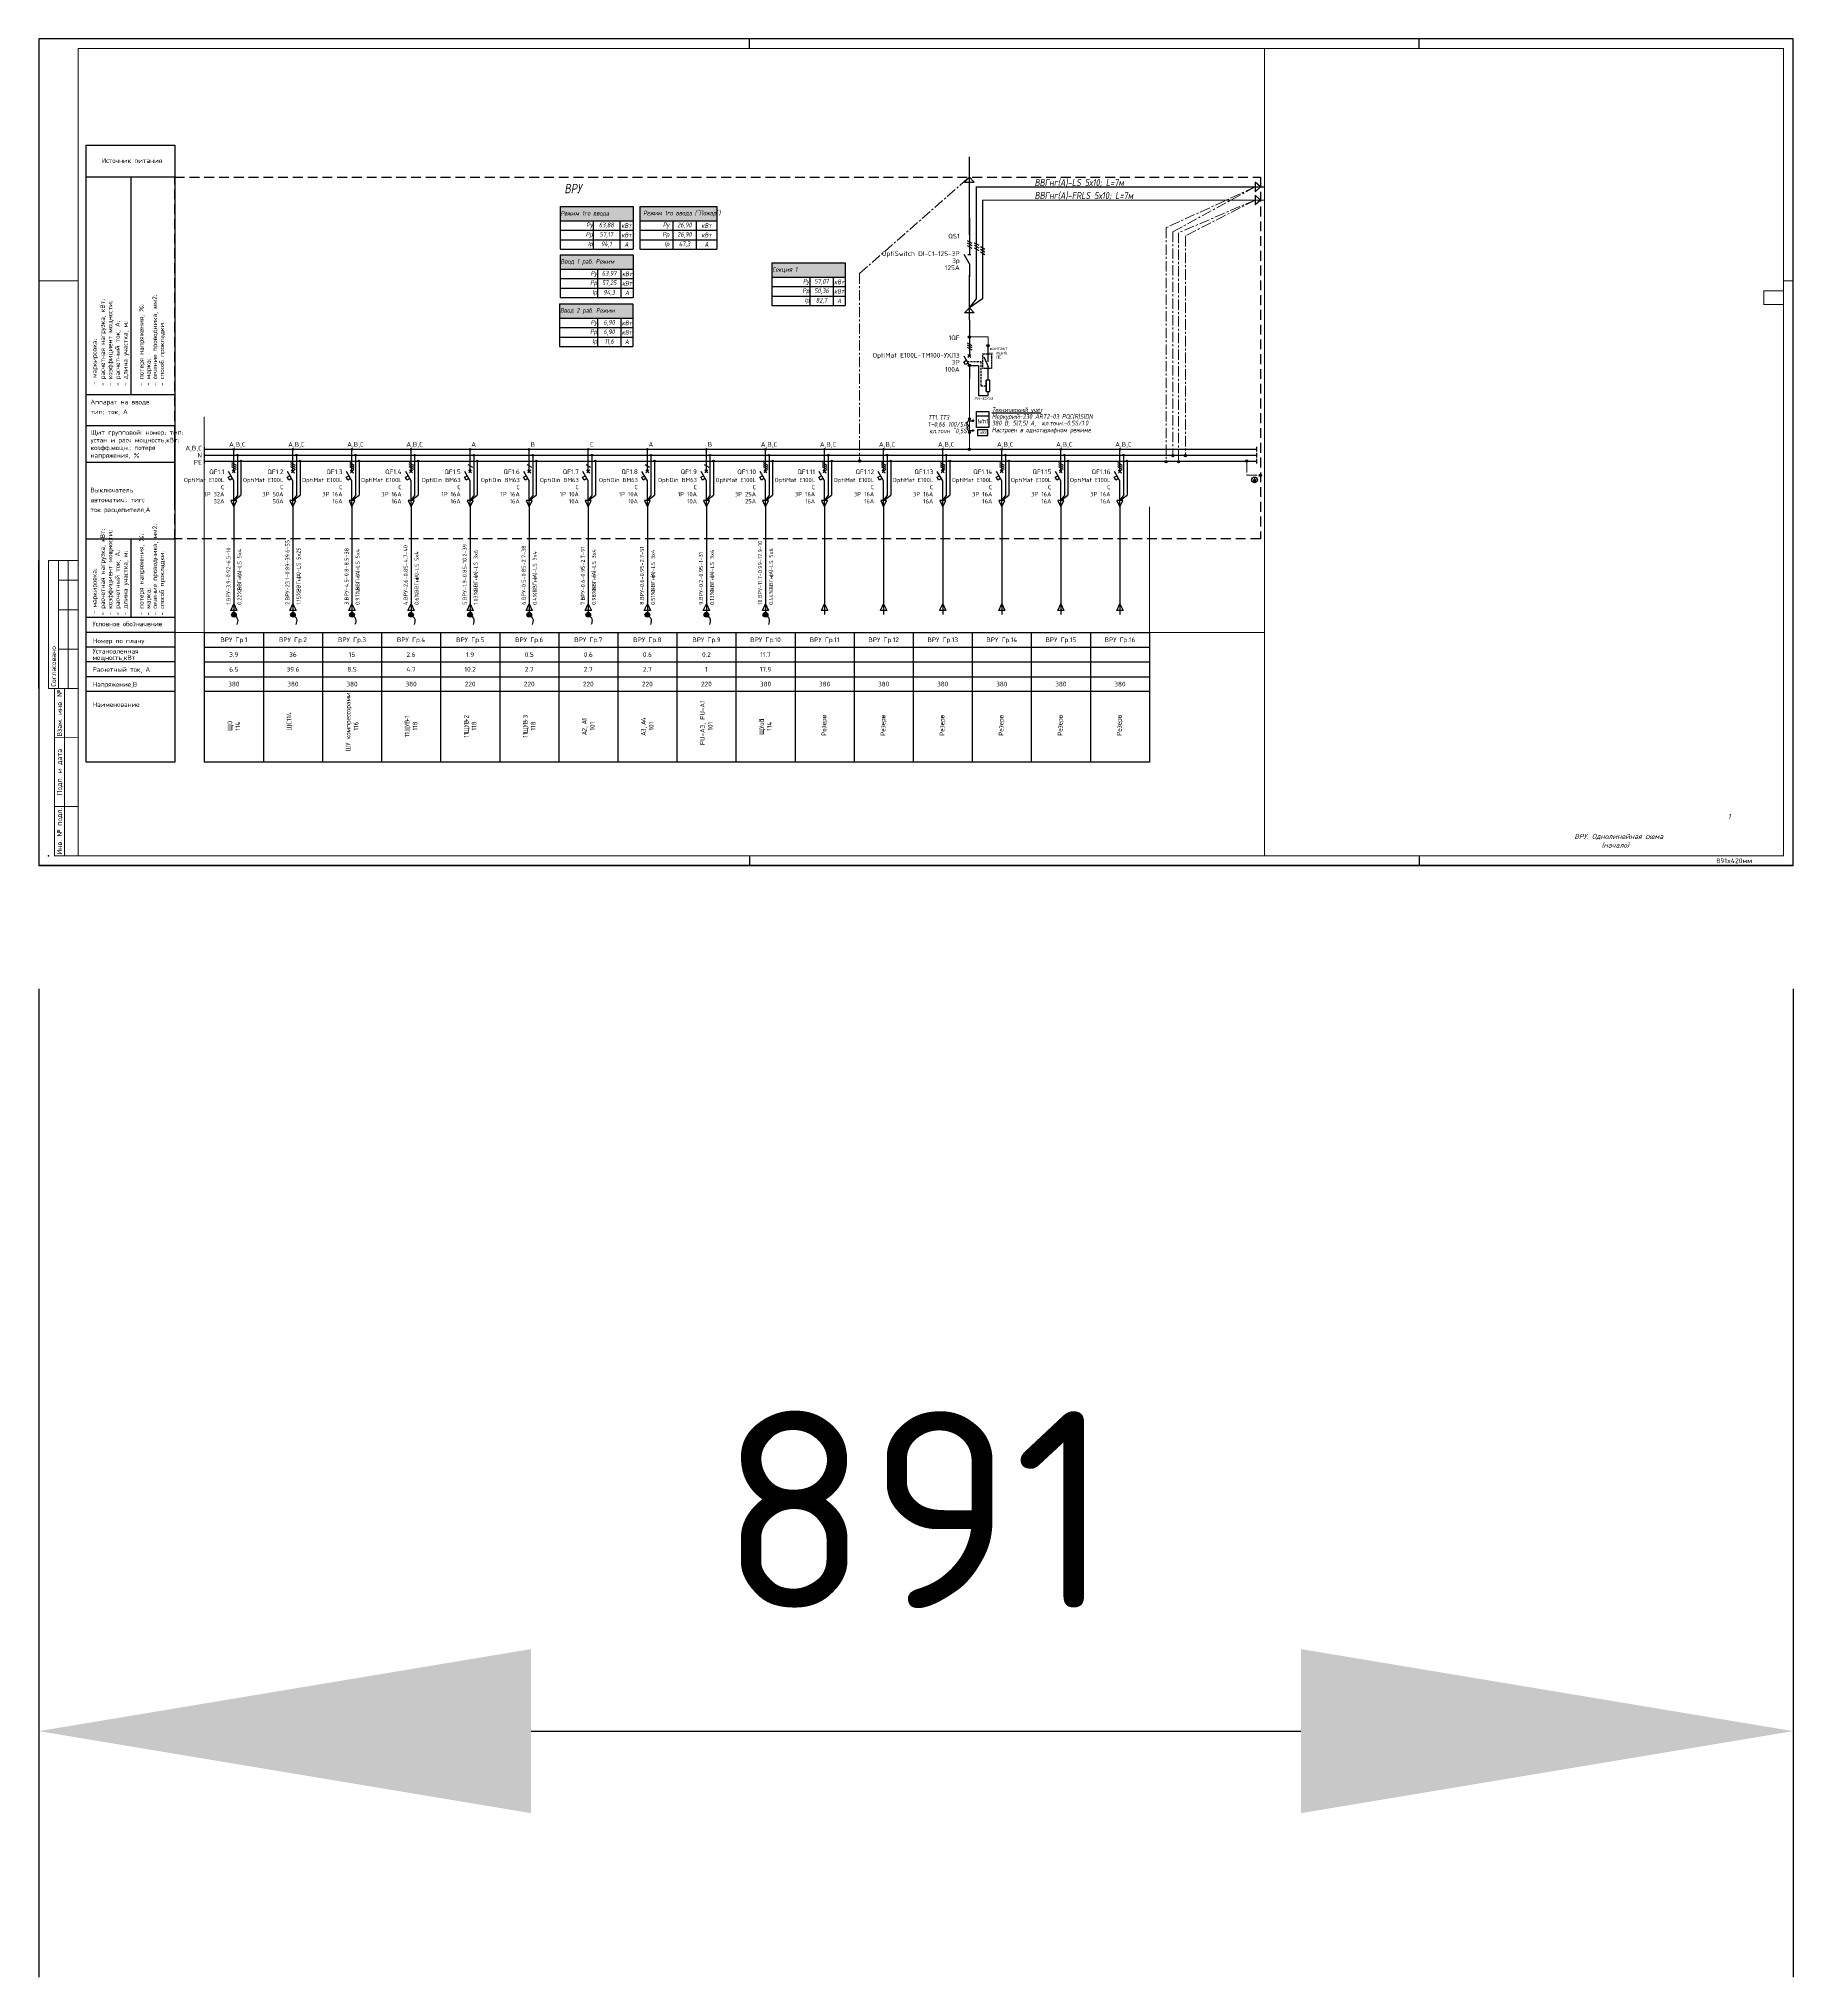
# Paper-space layout '001-ГРЩ' of a CAD drawing. Header units: millimetres. Extents: x 751 to 1642, y -570 to 414.
# The model-space entities are those that its viewports show. They can reach past a viewport. Long polylines and large blocks are cut down to what shows.
import ezdxf
from ezdxf.enums import TextEntityAlignment as Align

# ---------------------------------------------------------------- set-up
doc = ezdxf.new("R2010")
doc.units = ezdxf.units.MM
for name, pattern in [('ACAD_ISO016W100', [9, 6, -3]), ('ACAD_ISO03W100', [30, 12, -18]), ('CENTER', [50.8, 31.75, -6.35, 6.35, -6.35]), ('DASHED2', [9.525, 6.35, -3.175]), ('НЕВИДИМАЯ2', [4.7625, 3.175, -1.5875])]:
    doc.linetypes.add(name, pattern=pattern)
for name, color, linetype, lineweight in [('E-ES_shema', 250, 'Continuous', 30), ('EL_TX', 7, 'Continuous', 25), ('ramka', 7, 'Continuous', 35), ('Рамка', 7, 'Continuous', 30), ('Рамка_текст', 250, 'Continuous', 25), ('ЭС АВ', 7, 'Continuous', 18), ('ЭС рамка', 7, 'Continuous', 18)]:
    doc.layers.add(name, color=color, linetype=linetype, lineweight=lineweight)
for name, color, linetype in [('Автомат защитный', 7, 'Continuous'), ('Принципиальная схема КТП -для ОДНОЛИНЕЙКИ', 7, 'Continuous'), ('ПРОВОДНИКИ', 7, 'Continuous'), ('Рамки', 252, 'Continuous'), ('Секция ППУ', 7, 'Continuous'), ('Схема', 7, 'Continuous')]:
    doc.layers.add(name, color=color, linetype=linetype)
doc.styles.add('PV', font='isocpeui.ttf')
doc.styles.add('SLD_Style', font='isocpeur.ttf', dxfattribs={"width": 0.9})
doc.styles.get("Standard").update_dxf_attribs({"font": 'isocpeur.ttf'})
doc.styles.add('ГОСТ', font='isocpeur.ttf')
doc.styles.add('ГОСТ-0.8', font='isocpeur.ttf', dxfattribs={"width": 0.8, "oblique": 10})
doc.dimstyles.new('ISO-25', dxfattribs={"dimtxt": 2.5, "dimasz": 2.5, "dimexe": 1.25, "dimexo": 0.625, "dimtad": 1, "dimtxsty": 'Standard', "dimcen": 2.5, "dimadec": 0, "dimazin": 0, "dimtfac": 1, "dimtmove": 0, "dimatfit": 3, "dimfxl": 1, "dimarcsym": 0})

# ---------------------------------------------------------------- blocks, each defined once
blk = doc.blocks.new('*D51')
at = {"color": 0, "lineweight": -2, "ltscale": 100, "transparency": 16777216}
for p, q in [((751.27, -68.13), (751.27, -570.26)), ((1642.27, -68.13), (1642.27, -570.26)), ((1001.27, -445.26), (1392.27, -445.26))]:
    blk.add_line(p, q, dxfattribs=at)
at = {"color": 0, "lineweight": 0, "ltscale": 100, "transparency": 16777216}
for points in [[(1001.27, -403.59), (1001.27, -486.92), (751.27, -445.26)], [(1392.27, -403.59), (1392.27, -486.92), (1642.27, -445.26)]]:
    blk.add_solid(points, dxfattribs=at)
at = {"layer": 'Defpoints', "color": 0, "lineweight": 0, "ltscale": 100, "transparency": 16777216}
for p in [(751.27, -5.63), (1642.27, -5.63), (1642.27, -445.26)]:
    blk.add_point(p, dxfattribs=at)
at = {"color": 0, "lineweight": 0, "ltscale": 100, "transparency": 16777216, "insert": (1196.77, -332.76), "char_height": 100, "attachment_point": 5}
blk.add_mtext('891', dxfattribs=at)
blk = doc.blocks.new('*U71')
at = {"layer": 'Defpoints'}
for p, q in [((-530, 415), (-530, 420)), ((-190, 415), (-190, 420))]:
    blk.add_line(p, q, dxfattribs=at)
at = {"layer": 'Defpoints', "linetype": 'Continuous'}
for p, q in [((-530, 5), (-530, 0)), ((-190, 5), (-190, 0))]:
    blk.add_line(p, q, dxfattribs=at)
at = {"layer": 'Рамки', "color": 8, "lineweight": 5}
for p, q in [((-871, 297), (-891, 297)), ((-5, 297), (0, 297))]:
    blk.add_line(p, q, dxfattribs=at)
at = {"layer": 'Рамки', "color": 7, "linetype": 'Continuous', "lineweight": 25}
blk.add_line((-891, 90), (-891, 155), dxfattribs=at)
at = {"layer": 'Рамки', "color": 7, "linetype": 'Continuous', "lineweight": 15}
for p, q in [((-871, 155), (-886, 155)), ((-886, 90), (-886, 155)), ((-881, 90), (-881, 155)), ((-876, 90), (-876, 155)), ((-881, 145), (-871, 145)), ((-881, 130), (-871, 130)), ((-881, 110), (-871, 110)), ((-886, 90), (-871, 90))]:
    blk.add_line(p, q, dxfattribs=at)
at = {"layer": 'Рамки', "color": 8, "linetype": 'Continuous', "lineweight": 25}
for points in [[(-891, 0), (0, 0), (0, 420), (-891, 420), (-891, 0)], [(0, 0), (0, 420)], [(0, 0), (-891, 0)]]:
    blk.add_lwpolyline(points, dxfattribs=at)
at = {"layer": 'Рамки', "color": 7, "linetype": 'Continuous', "const_width": 0.5}
blk.add_lwpolyline([(-871, 5), (-5, 5), (-5, 415), (-871, 415), (-871, 5)], dxfattribs=at)
blk.add_lwpolyline([(-5, 292), (-15, 292), (-15, 285), (-5, 285)], close=True, dxfattribs=at)
at = {"layer": 'Рамки', "color": 7, "linetype": 'Continuous', "lineweight": 50, "const_width": 0.5}
blk.add_lwpolyline([(-883, 90), (-871, 90), (-871, 5), (-883, 5)], close=True, dxfattribs=at)
for points in [[(-878, 5), (-878, 90)], [(-883, 65), (-871, 65)], [(-883, 30), (-871, 30)]]:
    blk.add_lwpolyline(points, dxfattribs=at)
at = {"layer": 'Рамки', "color": 8, "linetype": 'Continuous', "lineweight": 25}
blk.add_point((-886, 5), dxfattribs=at)
at = {"layer": 'Рамка_текст', "linetype": 'Continuous', "lineweight": 15}
for s, p in [(' Согласовано', (-883.5, 100.32)), ('Взам. инв. №', (-880.5, 77.5)), ('Подп. и дата', (-880.5, 47.5)), ('Инв. № подл.', (-880.5, 17.5))]:
    blk.add_text(s, height=2.5, rotation=90, dxfattribs=at).set_placement(p, align=Align.MIDDLE_CENTER)
at = {"layer": 'Рамка_текст'}
blk.add_text('891x420мм', height=2.5, dxfattribs=at).set_placement((-30, 2.5), align=Align.MIDDLE_CENTER)
at = {"layer": 'Рамки', "color": 7, "lineweight": 15}
blk.add_attdef('СТР', text='', height=2.5, dxfattribs=at).set_placement((-10, 288.5), align=Align.MIDDLE_CENTER)
blk = doc.blocks.new('Table1')
at = {"lineweight": 30}
for p, q in [((37.5, 142.5), (0, 142.5)), ((37.5, 130), (37.5, 142.5)), ((37.5, 126.88), (0, 126.88)), ((0, 111.25), (0, 125.61)), ((37.5, 111.25), (37.5, 130)), ((0, 61.25), (0, 111.25)), ((0, 94.56), (37.5, 94.56)), ((37.5, 61.25), (0, 61.25)), ((37.5, 55), (0, 55)), ((37.5, 48.75), (0, 48.75)), ((37.5, 42.5), (0, 42.5)), ((37.5, 36.25), (0, 36.25)), ((37.5, 30), (0, 30))]:
    blk.add_line(p, q, dxfattribs=at)
at = {"layer": 'ЭС рамка', "lineweight": 30}
for p, q in [((0, 0), (0, 261.28)), ((0, 261.28), (37.5, 261.28)), ((37.5, 261.28), (37.5, 0)), ((0, 247.8), (37.5, 247.8)), ((19.09, 155.72), (19.09, 247.8)), ((0, 155.72), (37.5, 155.72)), ((19.09, 61.25), (19.09, 94.56)), ((37.5, 0), (0, 0))]:
    blk.add_line(p, q, dxfattribs=at)
at = {"layer": 'ЭС рамка', "style": 'SLD_Style', "width": 0.9}
for s, p in [('Источник питания', (6.55, 253.7)), ('тип; ток, А', (1.81, 147.36)), ('Аппарат на вводе:', (1.81, 151.52)), ('Щит групповой: номер; тип; ', (1.9, 138.63)), ('устан и расч мощность,кВт; ', (1.9, 135.39)), ('коэфф.мощн.; потеря ', (1.9, 132.16)), ('напряжения, %', (1.9, 128.92)), ('Выключатель', (1.81, 114.25)), ('ток расцепителя,А', (1.81, 105.92)), ('автоматич.: тип;', (1.81, 110.08)), ('Условное обозначение', (2.72, 57.58)), ('Номер по плану', (2.88, 50.43)), ('Установленная', (2.72, 46.05)), ('мощность,кВт', (2.72, 43.32)), ('Расчетный ток, А', (2.72, 38.31)), ('Напряжение,В', (2.72, 31.99)), ('Наименование', (2.72, 23.47))]:
    blk.add_text(s, height=2, dxfattribs=at).set_placement(p)
for s, p in [(' - расчетная нагрузка, кВт;', (7.93, 157.95)), (' - коэффициент мощности;', (11.07, 157.95)), (' - сечение проводника, мм2;', (30.03, 157.95)), (' - расчетный ток, А;', (14.25, 157.95)), (' - длина участка, м;', (17.57, 157.95)), (' - потеря напряжения, %%%;', (24.32, 157.95)), (' - способ прокладки.', (33.01, 157.95)), ('   - маркировка;', (4.5, 155.72)), (' - марка;', (27.23, 157.95)), (' - расчетная нагрузка, кВт;', (7.93, 60.78)), (' - коэффициент мощности;', (11.07, 60.78)), (' - потеря напряжения, %%%;', (24.32, 60.78)), (' - сечение проводника, мм2;', (30.03, 60.78)), (' - расчетный ток, А;', (14.25, 60.78)), (' - длина участка, м;', (17.57, 60.78)), (' - способ прокладки.', (33.01, 60.78)), ('   - маркировка;', (4.5, 58.55)), (' - марка;', (27.23, 60.78))]:
    blk.add_text(s, height=2, rotation=90, dxfattribs=at).set_placement(p)
blk = doc.blocks.new('*T40')
at = {"layer": 'EL_TX', "linetype": 'ByBlock', "lineweight": -2, "ltscale": 100, "transparency": 16777216}
for p, q in [((0, 0), (31, 0)), ((0, 0), (0, -18)), ((31, 0), (31, -18)), ((0, -6), (13.99, -6)), ((13.99, -6), (13.99, -18)), ((25.23, -6), (25.23, -18)), ((0, -10), (31, -10)), ((0, -14), (31, -14)), ((0, -18), (31, -18))]:
    blk.add_line(p, q, dxfattribs=at)
at = {"layer": 'EL_TX', "color": 0, "linetype": 'ByBlock', "lineweight": -2, "ltscale": 100, "transparency": 16777216}
blk.add_line((13.99, -6), (31, -6), dxfattribs=at)
at = {"layer": 'EL_TX', "color": 40, "lineweight": 0, "ltscale": 100, "true_color": 0xffc000, "transparency": 16777216}
blk.add_solid([(0, 0), (0, -6), (31, 0), (31, -6)], dxfattribs=at)
at = {"layer": 'EL_TX', "color": 0, "lineweight": -3, "ltscale": 100, "transparency": 16777216, "char_height": 2, "style": 'ГОСТ-0.8'}
for s, insert, width, attachment_point in [('{\\fISOCPEUR|b0|i0|c0;Режим 1го ввода', (0.2, -3), 30.6, 4), ('{\\fISOCPEUR|b0|i0|c0;Ру', (13.79, -8), 13.5912, 6), ('{\\fISOCPEUR|b0|i0|c0;63,88', (19.61, -8), 10.8383, 5), ('{\\fISOCPEUR|b0|i0|c0;кВт', (28.11, -8), 5.3705, 5), ('{\\fISOCPEUR|b0|i0|c0;Рр', (13.79, -12), 13.5912, 6), ('{\\fISOCPEUR|b0|i0|c0;Iр', (13.79, -16), 13.5912, 6), ('{\\fISOCPEUR|b0|i0|c0;57,17', (19.61, -12), 10.8383, 5), ('{\\fISOCPEUR|b0|i0|c0;94,1', (19.61, -16), 10.8383, 5), ('{\\fISOCPEUR|b0|i0|c0;кВт', (28.11, -12), 5.3705, 5), ('{\\fISOCPEUR|b0|i0|c0;А', (28.11, -16), 5.3705, 5)]:
    blk.add_mtext(s, dxfattribs=dict(at, insert=insert, width=width, attachment_point=attachment_point))
blk = doc.blocks.new('*T41')
at = {"layer": 'EL_TX', "linetype": 'ByBlock', "lineweight": -2, "ltscale": 100, "transparency": 16777216}
for p, q in [((0, 0), (31, 0)), ((0, 0), (0, -18)), ((31, 0), (31, -18)), ((0, -6), (15.84, -6)), ((15.84, -6), (15.84, -18)), ((25.79, -6), (25.79, -18)), ((0, -10), (15.84, -10)), ((0, -14), (31, -14)), ((0, -18), (31, -18))]:
    blk.add_line(p, q, dxfattribs=at)
at = {"layer": 'EL_TX', "color": 0, "linetype": 'ByBlock', "lineweight": -2, "ltscale": 100, "transparency": 16777216}
for p, q in [((15.84, -6), (31, -6)), ((15.84, -10), (31, -10))]:
    blk.add_line(p, q, dxfattribs=at)
at = {"layer": 'EL_TX', "color": 40, "lineweight": 0, "ltscale": 100, "true_color": 0xffc000, "transparency": 16777216}
blk.add_solid([(0, 0), (0, -6), (31, 0), (31, -6)], dxfattribs=at)
at = {"layer": 'EL_TX', "color": 0, "lineweight": -3, "ltscale": 100, "transparency": 16777216, "char_height": 2, "style": 'ГОСТ-0.8'}
for s, insert, width, attachment_point in [('{\\fISOCPEUR|b0|i0|c0;Ввод 1 раб. Режим', (0.2, -3), 30.6, 4), ('{\\fISOCPEUR|b0|i0|c0;Ру', (15.64, -8), 15.4387, 6), ('{\\fISOCPEUR|b0|i0|c0;63,97', (20.81, -8), 9.5503, 5), ('{\\fISOCPEUR|b0|i0|c0;кВт', (28.39, -8), 4.811, 5), ('{\\fISOCPEUR|b0|i0|c0;Рр', (15.64, -12), 15.4387, 6), ('{\\fISOCPEUR|b0|i0|c0;Iр', (15.64, -16), 15.4387, 6), ('{\\fISOCPEUR|b0|i0|c0;57,25', (20.81, -12), 9.5503, 5), ('{\\fISOCPEUR|b0|i0|c0;94,3', (20.81, -16), 9.5503, 5), ('{\\fISOCPEUR|b0|i0|c0;кВт', (28.39, -12), 4.811, 5), ('{\\fISOCPEUR|b0|i0|c0;А', (28.39, -16), 4.811, 5)]:
    blk.add_mtext(s, dxfattribs=dict(at, insert=insert, width=width, attachment_point=attachment_point))
blk = doc.blocks.new('*T42')
at = {"layer": 'EL_TX', "linetype": 'ByBlock', "lineweight": -2, "ltscale": 100, "transparency": 16777216}
for p, q in [((0, 0), (31, 0)), ((0, 0), (0, -18)), ((31, 0), (31, -18)), ((0, -6), (16.04, -6)), ((16.04, -6), (16.04, -18)), ((25.99, -6), (25.99, -18)), ((0, -10), (16.04, -10)), ((0, -14), (31, -14)), ((0, -18), (31, -18))]:
    blk.add_line(p, q, dxfattribs=at)
at = {"layer": 'EL_TX', "color": 0, "linetype": 'ByBlock', "lineweight": -2, "ltscale": 100, "transparency": 16777216}
for p, q in [((16.04, -6), (31, -6)), ((16.04, -10), (31, -10))]:
    blk.add_line(p, q, dxfattribs=at)
at = {"layer": 'EL_TX', "color": 40, "lineweight": 0, "ltscale": 100, "true_color": 0xffc000, "transparency": 16777216}
blk.add_solid([(0, 0), (0, -6), (31, 0), (31, -6)], dxfattribs=at)
at = {"layer": 'EL_TX', "color": 0, "lineweight": -3, "ltscale": 100, "transparency": 16777216, "char_height": 2, "style": 'ГОСТ-0.8'}
for s, insert, width, attachment_point in [('{\\fISOCPEUR|b0|i0|c0;Ввод 2 раб. Режим', (0.2, -3), 30.6, 4), ('{\\fISOCPEUR|b0|i0|c0;Ру', (15.84, -8), 15.637, 6), ('{\\fISOCPEUR|b0|i0|c0;6,90', (21.01, -8), 9.5503, 5), ('{\\fISOCPEUR|b0|i0|c0;кВт', (28.49, -8), 4.6127, 5), ('{\\fISOCPEUR|b0|i0|c0;Рр', (15.84, -12), 15.637, 6), ('{\\fISOCPEUR|b0|i0|c0;Iр', (15.84, -16), 15.637, 6), ('{\\fISOCPEUR|b0|i0|c0;6,90', (21.01, -12), 9.5503, 5), ('{\\fISOCPEUR|b0|i0|c0;11,6', (21.01, -16), 9.5503, 5), ('{\\fISOCPEUR|b0|i0|c0;кВт', (28.49, -12), 4.6127, 5), ('{\\fISOCPEUR|b0|i0|c0;А', (28.49, -16), 4.6127, 5)]:
    blk.add_mtext(s, dxfattribs=dict(at, insert=insert, width=width, attachment_point=attachment_point))
blk = doc.blocks.new('*T43')
at = {"layer": 'EL_TX', "color": 0, "linetype": 'ByBlock', "lineweight": -2, "ltscale": 100, "transparency": 16777216}
for p, q in [((0, 0), (32.65, 0)), ((14, -6), (32.65, -6)), ((14, -10), (32.65, -10))]:
    blk.add_line(p, q, dxfattribs=at)
at = {"layer": 'EL_TX', "linetype": 'ByBlock', "lineweight": -2, "ltscale": 100, "transparency": 16777216}
for p, q in [((0, 0), (0, -18)), ((32.65, 0), (32.65, -18)), ((0, -6), (14, -6)), ((14, -6), (14, -18)), ((23.92, -6), (23.92, -18)), ((0, -10), (14, -10)), ((0, -14), (32.65, -14)), ((0, -18), (32.65, -18))]:
    blk.add_line(p, q, dxfattribs=at)
at = {"layer": 'EL_TX', "color": 1, "lineweight": 0, "ltscale": 100, "transparency": 16777216}
blk.add_solid([(0, 0), (0, -6), (32.65, 0), (32.65, -6)], dxfattribs=at)
at = {"layer": 'EL_TX', "color": 0, "ltscale": 100, "transparency": 16777216, "char_height": 2, "style": 'ГОСТ-0.8'}
for s, insert, width, attachment_point in [('{\\fISOCPEUR|b0|i0|c0;Режим 1го ввода ("Пожар")', (1.5, -3), 29.6466, 4), ('{\\fISOCPEUR|b0|i0|c0;Ру', (12.5, -8), 11, 6), ('{\\fISOCPEUR|b0|i0|c0;26,90', (18.96, -8), 6.9228, 5), ('{\\fISOCPEUR|b0|i0|c0;кВт', (28.28, -8), 8.5239, 5), ('{\\fISOCPEUR|b0|i0|c0;Рр', (12.5, -12), 11, 6), ('{\\fISOCPEUR|b0|i0|c0;Iр', (12.5, -16), 11, 6), ('{\\fISOCPEUR|b0|i0|c0;26,90', (18.96, -12), 6.9228, 5), ('{\\fISOCPEUR|b0|i0|c0;47,3', (18.96, -16), 6.9228, 5), ('{\\fISOCPEUR|b0|i0|c0;кВт', (28.28, -12), 8.5239, 5), ('{\\fISOCPEUR|b0|i0|c0;А', (28.28, -16), 8.5239, 5)]:
    blk.add_mtext(s, dxfattribs=dict(at, insert=insert, width=width, attachment_point=attachment_point))
blk = doc.blocks.new('*T44')
at = {"layer": 'EL_TX', "linetype": 'ByBlock', "lineweight": -2, "ltscale": 100, "transparency": 16777216}
for p, q in [((0, 0), (31, 0)), ((0, 0), (0, -18)), ((31, 0), (31, -18)), ((0, -6), (16.04, -6)), ((16.04, -6), (16.04, -18)), ((25.99, -6), (25.99, -18)), ((0, -10), (16.04, -10)), ((0, -14), (31, -14)), ((0, -18), (31, -18))]:
    blk.add_line(p, q, dxfattribs=at)
at = {"layer": 'EL_TX', "color": 0, "linetype": 'ByBlock', "lineweight": -2, "ltscale": 100, "transparency": 16777216}
for p, q in [((16.04, -6), (31, -6)), ((16.04, -10), (31, -10))]:
    blk.add_line(p, q, dxfattribs=at)
at = {"layer": 'EL_TX', "color": 40, "lineweight": 0, "ltscale": 100, "true_color": 0xffc000, "transparency": 16777216}
blk.add_solid([(0, 0), (0, -6), (31, 0), (31, -6)], dxfattribs=at)
at = {"layer": 'EL_TX', "color": 0, "lineweight": -3, "ltscale": 100, "transparency": 16777216, "char_height": 2, "style": 'ГОСТ-0.8'}
for s, insert, width, attachment_point in [('{\\fISOCPEUR|b0|i0|c0;Секция 1', (0.2, -3), 30.6, 4), ('{\\fISOCPEUR|b0|i0|c0;Ру', (15.84, -8), 15.637, 6), ('{\\fISOCPEUR|b0|i0|c0;57,07', (21.01, -8), 9.5503, 5), ('{\\fISOCPEUR|b0|i0|c0;кВт', (28.49, -8), 4.6127, 5), ('{\\fISOCPEUR|b0|i0|c0;Рр', (15.84, -12), 15.637, 6), ('{\\fISOCPEUR|b0|i0|c0;Iр', (15.84, -16), 15.637, 6), ('{\\fISOCPEUR|b0|i0|c0;50,36', (21.01, -12), 9.5503, 5), ('{\\fISOCPEUR|b0|i0|c0;82,7', (21.01, -16), 9.5503, 5), ('{\\fISOCPEUR|b0|i0|c0;кВт', (28.49, -12), 4.6127, 5), ('{\\fISOCPEUR|b0|i0|c0;А', (28.49, -16), 4.6127, 5)]:
    blk.add_mtext(s, dxfattribs=dict(at, insert=insert, width=width, attachment_point=attachment_point))
blk = doc.blocks.new('*U49')
at = {"lineweight": 30}
blk.add_line((-1.49, 52.45), (-1.49, 47.65), dxfattribs=at)
at = {"layer": 'Автомат защитный', "lineweight": 30}
for p, q in [((-2.44, 43.1), (-0.53, 41.99)), ((-2.44, 42.05), (-0.53, 40.94)), ((-1.49, 33.21), (-3.76, 37.16)), ((-2.44, 40.92), (-0.53, 39.81))]:
    blk.add_line(p, q, dxfattribs=at)
at = {"layer": 'ЭС АВ', "color": 7, "linetype": 'Continuous', "lineweight": 30}
for p, q in [((-1.49, 47.65), (-1.49, 37.16)), ((-1.49, 37.79), (-1.49, 37.17)), ((-1.49, 33.21), (-1.49, 27.7))]:
    blk.add_line(p, q, dxfattribs=at)
blk.add_lwpolyline([(-2.12, 37.17), (-0.85, 37.17)], dxfattribs=at)
at = {"layer": 'Автомат защитный', "style": 'SLD_Style'}
for tag, p in [('SWITCHTYPE', (-5.64, 41.88)), ('NUMBER', (-5.64, 44.9)), ('SWITCHNOMINALCURRENT', (-5.64, 39.02)), ('SWITCHRELEASECURRENT', (-5.64, 36.02)), ('RCDTYPE', (-5.64, 33.02)), ('RCDSETPOINT', (-5.64, 30.02))]:
    blk.add_attdef(tag, text='', height=2, dxfattribs=at).set_placement(p, align=Align.MIDDLE_RIGHT)
blk = doc.blocks.new('*U50')
at = {"lineweight": 30}
blk.add_line((-1.49, 52.45), (-1.49, 47.65), dxfattribs=at)
at = {"layer": 'Автомат защитный', "lineweight": 30}
for p, q in [((-2.44, 42.77), (-0.53, 41.66)), ((-2.44, 41.87), (-0.53, 40.76)), ((-3.89, 34.7), (-2.73, 35.37)), ((-3.22, 33.55), (-3.89, 34.7)), ((-1.49, 33.21), (-3.76, 37.16)), ((-2.07, 34.21), (-3.22, 33.55)), ((-2.44, 40.92), (-0.53, 39.81))]:
    blk.add_line(p, q, dxfattribs=at)
at = {"layer": 'ЭС АВ', "color": 7, "linetype": 'Continuous', "lineweight": 30}
for p, q in [((-1.49, 47.65), (-1.49, 37.16)), ((-1.49, 37.79), (-1.49, 37.17)), ((-1.49, 33.21), (-1.49, 27.7))]:
    blk.add_line(p, q, dxfattribs=at)
at = {"layer": 'ЭС АВ', "color": 7, "lineweight": 30}
for q in [(-2.11, 37.78), (-2.11, 36.53), (-0.86, 37.78), (-0.86, 36.53)]:
    blk.add_line((-1.49, 37.16), q, dxfattribs=at)
at = {"layer": 'Автомат защитный', "style": 'SLD_Style'}
for tag, p in [('SWITCHTYPE', (-5.64, 41.88)), ('NUMBER', (-5.64, 44.9)), ('SWITCHNOMINALCURRENT', (-5.64, 35.88)), ('SWITCHRELEASECURRENT', (-5.64, 32.88)), ('SWITCHRELEASE', (-5.64, 38.88)), ('RCDSETPOINT', (-5.64, 26.88)), ('RCDTYPE', (-5.64, 29.88))]:
    blk.add_attdef(tag, text='', height=2, dxfattribs=at).set_placement(p, align=Align.MIDDLE_RIGHT)
blk = doc.blocks.new('ТТ')
at = {"layer": 'Схема'}
h = blk.add_hatch(color=256, dxfattribs=at)
h.paths.add_polyline_path([(41694.82, -2816.93, 0.414214), (41694.41, -2817.35), (41694.82, -2817.35)])
h.paths.add_polyline_path([(41694.82, -2816.93), (41694.82, -2817.35), (41695.24, -2817.35, 0.414214)])
h.paths.add_polyline_path([(41694.82, -2817.35), (41694.41, -2817.35, 0.414214), (41694.82, -2817.77)])
h.paths.add_polyline_path([(41695.24, -2817.35), (41694.82, -2817.35), (41694.82, -2817.77, 0.414214)])
h = blk.add_hatch(color=256, dxfattribs=at)
h.paths.add_polyline_path([(41694.82, -2822.77, 0.414214), (41694.41, -2823.18), (41694.82, -2823.18)])
h.paths.add_polyline_path([(41694.82, -2822.77), (41694.82, -2823.18), (41695.24, -2823.18, 0.414214)])
h.paths.add_polyline_path([(41694.82, -2823.18), (41694.41, -2823.18, 0.414214), (41694.82, -2823.6)])
h.paths.add_polyline_path([(41695.24, -2823.18), (41694.82, -2823.18), (41694.82, -2823.6, 0.414214)])
for p, q in [((41694.82, -2818.18, -0.06), (41696.06, -2818.18, -0.06)), ((41694.82, -2822.35, -0.06), (41696.06, -2822.35, -0.06)), ((41696.7, -2817.83, -0.06), (41695.99, -2818.54, -0.06)), ((41696.7, -2822, -0.06), (41695.99, -2822.7, -0.06))]:
    blk.add_line(p, q, dxfattribs=at)
at = {"layer": 'Схема', "const_width": 0.292, "elevation": -0.06}
blk.add_lwpolyline([(41694.82, -2817.35), (41694.82, -2823.18)], dxfattribs=at)
at = {"layer": 'Схема'}
for centre, radius in [((41694.82, -2817.35, -0.06), 0.417), ((41696.35, -2818.18, -0.06), 0.292), ((41696.35, -2822.35, -0.06), 0.292), ((41694.82, -2823.18, -0.06), 0.417)]:
    blk.add_circle(centre, radius, dxfattribs=at)
for centre in [(41694.82, -2819.22, -0.06), (41694.82, -2821.31, -0.06)]:
    blk.add_arc(centre, 1.04, 90, 270, dxfattribs=at)
blk = doc.blocks.new('ТТ-066')
at = {"layer": 'Схема', "const_width": 0.292, "elevation": 0}
blk.add_lwpolyline([(0, 2.92), (0, -2.92)], dxfattribs=at)
at = {"color": 0}
blk.add_blockref('ТТ', (-41694.82, 2820.27, 0.06), dxfattribs=at)
blk = doc.blocks.new('Шина3')
for points in [[(-4257.37, -421.82, 1), (-4256.41, -421.82, 1)], [(-4251.57, -427.8, 1), (-4250.61, -427.8, 1)]]:
    blk.add_hatch(color=0).paths.add_polyline_path(points)
at = {"color": 0}
for p, q in [((-4257.37, -421.82, 0.01), (-4256.41, -421.82, 0.01)), ((-4251.57, -427.8), (-4250.61, -427.8)), ((-4251.57, -427.8), (-4250.61, -427.8))]:
    blk.add_line(p, q, dxfattribs=at)
at = {"color": 7}
for p, q in [((-4254.31, -429.78), (-4252.8, -429.78)), ((-4254.1, -429.96), (-4253.01, -429.96)), ((-4253.89, -430.14), (-4253.22, -430.14)), ((-4253.68, -430.32), (-4253.43, -430.32)), ((-4253.56, -428.86), (-4253.56, -429.78))]:
    blk.add_line(p, q, dxfattribs=at)
at = {"color": 0}
for centre in [(-4256.89, -421.82, 0.01), (-4251.09, -427.8)]:
    blk.add_circle(centre, 0.481, dxfattribs=at)
at = {"color": 7}
blk.add_circle((-4253.56, -429.78), 1.2, dxfattribs=at)
at = {"layer": 'Рамка', "color": 7, "linetype": 'CENTER', "lineweight": 20, "ltscale": 0.2}
for p, q in [((-4256.89, -422.24, 0.02), (-4256.89, -427.8, 0.02)), ((-4256.89, -427.8, 0.02), (-4251.09, -427.8))]:
    blk.add_line(p, q, dxfattribs=at)
at = {"layer": 'Схема'}
for p, q in [((-4252.73, -415.82, 0.01), (-4252.73, -417.82, 0.01)), ((-4252.73, -415.82, 0.01), (-4252.73, -417.82, 0.01)), ((-4252.73, -415.82, 0.01), (-4252.73, -417.82, 0.01)), ((-4252.73, -418.32, 0.01), (-4252.73, -420.32, 0.01)), ((-4252.73, -418.32, 0.01), (-4252.73, -420.32, 0.01)), ((-4252.73, -420.82, 0.01), (-4252.73, -422.82, 0.01)), ((-4252.73, -420.82, 0.01), (-4252.73, -422.82, 0.01)), ((-4252.73, -420.82, 0.01), (-4252.73, -422.82, 0.01))]:
    blk.add_line(p, q, dxfattribs=at)
at = {"layer": 'ЭС рамка', "color": 7, "linetype": 'Continuous', "lineweight": 30}
for p, q in [((-4310.53, -416.82, 0.01), (-4252.73, -416.82, 0.01)), ((-4252.73, -415.86, 0.01), (-4252.73, -417.78, 0.01))]:
    blk.add_line(p, q, dxfattribs=at)
at = {"layer": 'ЭС рамка', "color": 5, "linetype": 'Continuous', "lineweight": 30}
for p, q in [((-4252.73, -418.36, 0.01), (-4252.73, -420.28, 0.01)), ((-4310.53, -419.32, 0.01), (-4252.73, -419.32, 0.01))]:
    blk.add_line(p, q, dxfattribs=at)
at = {"layer": 'ЭС рамка', "color": 94, "linetype": 'Continuous', "lineweight": 30}
blk.add_line((-4310.53, -421.82, 0.01), (-4252.73, -421.82, 0.01), dxfattribs=at)
at = {"layer": 'ЭС рамка', "color": 94, "linetype": 'Continuous', "lineweight": 30, "ltscale": 50}
blk.add_line((-4252.73, -420.86, 0.01), (-4252.73, -422.78, 0.01), dxfattribs=at)
blk = doc.blocks.new('Start')
at = {"layer": 'ЭС рамка', "color": 7, "linetype": 'Continuous', "lineweight": 30}
blk.add_line((0, 3.46), (0, 1.54), dxfattribs=at)
at = {"layer": 'ЭС рамка', "color": 5, "linetype": 'Continuous', "lineweight": 30}
blk.add_line((0, 0.96), (0, -0.96), dxfattribs=at)
at = {"layer": 'ЭС рамка', "color": 94, "linetype": 'Continuous', "lineweight": 30, "ltscale": 50}
blk.add_line((0, -1.54), (0, -3.46), dxfattribs=at)
at = {"style": 'SLD_Style'}
blk.add_attdef('PHASE', text='', height=2, dxfattribs=at).set_placement((-1, 3), align=Align.MIDDLE_RIGHT)
at = {"layer": 'ЭС рамка', "color": 7, "linetype": 'Continuous', "lineweight": 18, "style": 'SLD_Style'}
blk.add_text('N', height=2, dxfattribs=at).set_placement((-1, 0), align=Align.MIDDLE_RIGHT)
at = {"layer": 'ЭС рамка', "color": 7, "linetype": 'Continuous', "lineweight": 18, "ltscale": 50, "style": 'SLD_Style'}
blk.add_text('РЕ', height=2, dxfattribs=at).set_placement((-1, -3), align=Align.MIDDLE_RIGHT)
blk = doc.blocks.new('Контакт от прибота ПС')
blk.add_hatch(color=0).paths.add_polyline_path([(-3092.09, -217.81, 1), (-3091.13, -217.81, 1)])
at = {"color": 0}
blk.add_line((-3092.09, -217.81), (-3091.13, -217.81), dxfattribs=at)
at = {"color": 0, "linetype": 'НЕВИДИМАЯ2', "ltscale": 0.2, "elevation": -0.01}
blk.add_lwpolyline([(-3093.79, -221.24), (-3090.23, -221.24), (-3090.23, -227.46), (-3093.79, -227.46)], close=True, dxfattribs=at)
at = {"color": 0, "ltscale": 0.2, "elevation": 0}
for points in [[(-3091.61, -224.62), (-3091.61, -217.81)], [(-3093.39, -222.46), (-3091.61, -226.62)], [(-3091.61, -232.36), (-3091.61, -226.62)]]:
    blk.add_lwpolyline(points, dxfattribs=at)
at = {"color": 0}
blk.add_circle((-3091.61, -217.81), 0.481, dxfattribs=at)
at = {"layer": 'E-ES_shema', "transparency": 33554687, "insert": (-3087.06, -220.81, 0.03), "char_height": 1.4, "width": 60, "attachment_point": 5, "line_spacing_factor": 0.8, "style": 'SLD_Style'}
blk.add_mtext('контакт \\Pот приб.\\PПС', dxfattribs=at)
blk = doc.blocks.new('*U58')
h = blk.add_hatch(color=256)
h.dxf.hatch_style = 1
edge = h.paths.add_edge_path()
edge.add_ellipse((12.5, 132.5), major_axis=(0, 0.333), ratio=1, start_angle=0, end_angle=360)
h = blk.add_hatch(color=256)
h.dxf.hatch_style = 1
edge = h.paths.add_edge_path()
edge.add_ellipse((14, 130), major_axis=(0, 0.333), ratio=1, start_angle=0, end_angle=360)
h = blk.add_hatch(color=256)
h.dxf.hatch_style = 1
edge = h.paths.add_edge_path()
edge.add_ellipse((15.5, 127.5), major_axis=(0, 0.333), ratio=1, start_angle=0, end_angle=360)
at = {"lineweight": 30}
for p, q in [((14, 129.67), (14, 123.11)), ((14, 123.11), (14, 112.8)), ((15.5, 127.17), (15.5, 113.13)), ((0, 55), (25, 55)), ((0, 55), (0, 0)), ((25, 55), (25, 0)), ((0, 48.75), (25, 48.75)), ((0, 42.5), (25, 42.5)), ((0, 36.25), (25, 36.25))]:
    blk.add_line(p, q, dxfattribs=at)
at = {"layer": 'Автомат защитный', "lineweight": 30}
for p, q in [((12.5, 123.11), (12.5, 132.17)), ((12.5, 119.17), (10.22, 123.11)), ((11.54, 126.87), (13.46, 125.76)), ((11.54, 126.04), (13.46, 124.93)), ((11.54, 125.2), (13.46, 124.09)), ((10.1, 120.66), (11.26, 121.32)), ((10.77, 119.5), (10.1, 120.66)), ((11.92, 120.17), (10.77, 119.5)), ((12.5, 108.54), (12.5, 119.17))]:
    blk.add_line(p, q, dxfattribs=at)
blk.add_ellipse((12.5, 132.5), major_axis=(0, 0.333), ratio=1, start_param=-1.570796, end_param=4.712389, dxfattribs=at)
at = {"layer": 'Принципиальная схема КТП -для ОДНОЛИНЕЙКИ', "lineweight": 30}
for p, q in [((12.5, 108.54), (12.5, 99.73)), ((11.19, 64.32), (12.5, 67.06)), ((12.5, 67.06), (13.81, 64.32)), ((13.81, 64.32), (11.19, 64.32)), ((12.5, 64.32), (12.5, 62.5))]:
    blk.add_line(p, q, dxfattribs=at)
at = {"layer": 'ПРОВОДНИКИ', "lineweight": 30}
for p, q in [((13.75, 110.81), (11.25, 110.81)), ((11.25, 110.81), (12.5, 108.2)), ((12.5, 110.81), (15.5, 113.13)), ((12.5, 110.81), (14, 112.8)), ((12.5, 108.2), (13.75, 110.81)), ((11.19, 64.31), (12.5, 67.06)), ((12.5, 67.06), (13.81, 64.31)), ((13.81, 64.31), (11.19, 64.31))]:
    blk.add_line(p, q, dxfattribs=at)
at = {"layer": 'ПРОВОДНИКИ', "lineweight": 30, "ltscale": 100}
blk.add_line((12.5, 99.73), (12.5, 64.32), dxfattribs=at)
at = {"layer": 'ПРОВОДНИКИ', "color": 7, "linetype": 'Continuous', "lineweight": 30}
for centre in [(14, 130), (15.5, 127.5), (15.5, 127.5)]:
    blk.add_ellipse(centre, major_axis=(0, 0.333), ratio=1, start_param=-1.570796, end_param=4.712389, dxfattribs=at)
at = {"layer": 'ЭС АВ', "color": 7, "lineweight": 30}
for q in [(11.88, 123.74), (11.88, 122.49), (13.12, 123.74), (13.12, 122.49)]:
    blk.add_line((12.5, 123.11), q, dxfattribs=at)
at = {"layer": 'ЭС рамка', "color": 7, "linetype": 'Continuous', "lineweight": 30}
for p, q in [((0, 132.5), (12.17, 132.5)), ((12.83, 132.5), (25, 132.5))]:
    blk.add_line(p, q, dxfattribs=at)
at = {"layer": 'ЭС рамка', "color": 5, "linetype": 'Continuous', "lineweight": 30}
for p, q in [((0, 130), (13.67, 130)), ((14.33, 130), (25, 130))]:
    blk.add_line(p, q, dxfattribs=at)
at = {"layer": 'ЭС рамка', "color": 94, "linetype": 'Continuous', "lineweight": 30}
for p, q in [((0, 127.5), (15.17, 127.5)), ((15.83, 127.5), (25, 127.5))]:
    blk.add_line(p, q, dxfattribs=at)
at = {"layer": 'ЭС рамка', "lineweight": 30}
for p, q in [((25, 30), (0, 30)), ((25, 0), (0, 0))]:
    blk.add_line(p, q, dxfattribs=at)
at = {"style": 'SLD_Style'}
for tag, p in [('LABEL', (12.5, 51.88)), ('INSTALLEDPOWER', (12.5, 45.63)), ('VOLTAGE', (12.5, 33.13)), ('CURRENT', (12.5, 39.37))]:
    blk.add_attdef(tag, text='', height=2, dxfattribs=at).set_placement(p, align=Align.MIDDLE_CENTER)
blk.add_attdef('TEXT', text='', height=2, rotation=90, dxfattribs=at).set_placement((12.5, 15), align=Align.MIDDLE_CENTER)
at = {"layer": 'Автомат защитный', "style": 'SLD_Style'}
blk.add_attdef('PHASE', text='', height=2, dxfattribs=at).set_placement((14, 134.59), align=Align.MIDDLE_CENTER)
for tag, height, p in [('NUMBER', 2, (8.49, 122.99)), ('SWITCHRELEASE', 1.8, (8.49, 116.5)), ('SWITCHTYPE', 1.8, (8.49, 119.5)), ('SWITCHNOMINALCURRENT', 1.8, (8.49, 113.5)), ('SWITCHRELEASECURRENT', 1.8, (8.49, 110.5)), ('RCDTYPE', 1.8, (8.49, 107.5)), ('RCDSETPOINT', 1.8, (8.49, 104.5))]:
    blk.add_attdef(tag, text='', height=height, dxfattribs=at).set_placement(p, align=Align.MIDDLE_RIGHT)
blk.add_attdef('LINE_A', text='', height=1.7, rotation=90, dxfattribs=at).set_placement((10.19, 65.45), align=Align.MIDDLE_LEFT)
blk.add_attdef('LINE_B', text='', height=1.7, rotation=90, dxfattribs=at).set_placement((13.85, 65.45), align=Align.TOP_LEFT)
blk = doc.blocks.new('*U21')
at = {"linetype": 'ByBlock', "lineweight": 30}
h = blk.add_hatch(color=256, dxfattribs=at)
h.paths.add_polyline_path([(-0.4, 0.9, -0.414214), (0.92, 0.37), (0, -0.02)])
h.paths.add_polyline_path([(0.92, 0.37, -0.101228), (1, -0.02, -0.30039), (0.39, -0.94), (0, -0.02)])
h.paths.add_polyline_path([(-0.4, 0.9), (0.39, -0.94, -0.538), (-1, -0.02, -0.30039)])
blk.add_circle((0, -0.02), 1, dxfattribs=at)
blk.add_spline([(0, 0), (1.55, -1.88), (1.27, -4.16)], degree=3, dxfattribs=at)
blk = doc.blocks.new('*U57')
h = blk.add_hatch(color=256)
h.dxf.hatch_style = 1
edge = h.paths.add_edge_path()
edge.add_ellipse((12.5, 132.5), major_axis=(0, 0.333), ratio=1, start_angle=0, end_angle=360)
h = blk.add_hatch(color=256)
h.dxf.hatch_style = 1
edge = h.paths.add_edge_path()
edge.add_ellipse((14, 130), major_axis=(0, 0.333), ratio=1, start_angle=0, end_angle=360)
h = blk.add_hatch(color=256)
h.dxf.hatch_style = 1
edge = h.paths.add_edge_path()
edge.add_ellipse((15.5, 127.5), major_axis=(0, 0.333), ratio=1, start_angle=0, end_angle=360)
at = {"lineweight": 30}
for p, q in [((14, 129.67), (14, 123.11)), ((14, 123.11), (14, 112.8)), ((15.5, 127.17), (15.5, 113.13)), ((0, 55), (25, 55)), ((0, 55), (0, 0)), ((25, 55), (25, 0)), ((0, 48.75), (25, 48.75)), ((0, 42.5), (25, 42.5)), ((0, 36.25), (25, 36.25))]:
    blk.add_line(p, q, dxfattribs=at)
at = {"layer": 'Автомат защитный', "lineweight": 30}
for p, q in [((12.5, 123.11), (12.5, 132.17)), ((12.5, 119.17), (10.22, 123.11)), ((11.54, 126.04), (13.46, 124.93)), ((10.1, 120.66), (11.26, 121.32)), ((10.77, 119.5), (10.1, 120.66)), ((11.92, 120.17), (10.77, 119.5)), ((12.5, 108.54), (12.5, 119.17))]:
    blk.add_line(p, q, dxfattribs=at)
blk.add_ellipse((12.5, 132.5), major_axis=(0, 0.333), ratio=1, start_param=-1.570796, end_param=4.712389, dxfattribs=at)
at = {"layer": 'Принципиальная схема КТП -для ОДНОЛИНЕЙКИ', "lineweight": 30}
for p, q in [((12.5, 108.54), (12.5, 99.73)), ((11.19, 64.32), (12.5, 67.06)), ((12.5, 67.06), (13.81, 64.32)), ((13.81, 64.32), (11.19, 64.32)), ((12.5, 64.32), (12.5, 62.5))]:
    blk.add_line(p, q, dxfattribs=at)
at = {"layer": 'ПРОВОДНИКИ', "lineweight": 30}
for p, q in [((13.75, 110.81), (11.25, 110.81)), ((11.25, 110.81), (12.5, 108.2)), ((12.5, 110.81), (15.5, 113.13)), ((12.5, 110.81), (14, 112.8)), ((12.5, 108.2), (13.75, 110.81)), ((11.19, 64.31), (12.5, 67.06)), ((12.5, 67.06), (13.81, 64.31)), ((13.81, 64.31), (11.19, 64.31))]:
    blk.add_line(p, q, dxfattribs=at)
at = {"layer": 'ПРОВОДНИКИ', "lineweight": 30, "ltscale": 100}
blk.add_line((12.5, 99.73), (12.5, 64.32), dxfattribs=at)
at = {"layer": 'ПРОВОДНИКИ', "color": 7, "linetype": 'Continuous', "lineweight": 30}
for centre in [(14, 130), (15.5, 127.5), (15.5, 127.5)]:
    blk.add_ellipse(centre, major_axis=(0, 0.333), ratio=1, start_param=-1.570796, end_param=4.712389, dxfattribs=at)
at = {"layer": 'ЭС АВ', "color": 7, "lineweight": 30}
for q in [(11.88, 123.74), (11.88, 122.49), (13.12, 123.74), (13.12, 122.49)]:
    blk.add_line((12.5, 123.11), q, dxfattribs=at)
at = {"layer": 'ЭС рамка', "color": 7, "linetype": 'Continuous', "lineweight": 30}
for p, q in [((0, 132.5), (12.17, 132.5)), ((12.83, 132.5), (25, 132.5))]:
    blk.add_line(p, q, dxfattribs=at)
at = {"layer": 'ЭС рамка', "color": 5, "linetype": 'Continuous', "lineweight": 30}
for p, q in [((0, 130), (13.67, 130)), ((14.33, 130), (25, 130))]:
    blk.add_line(p, q, dxfattribs=at)
at = {"layer": 'ЭС рамка', "color": 94, "linetype": 'Continuous', "lineweight": 30}
for p, q in [((0, 127.5), (15.17, 127.5)), ((15.83, 127.5), (25, 127.5))]:
    blk.add_line(p, q, dxfattribs=at)
at = {"layer": 'ЭС рамка', "lineweight": 30}
for p, q in [((25, 30), (0, 30)), ((25, 0), (0, 0))]:
    blk.add_line(p, q, dxfattribs=at)
at = {"style": 'SLD_Style'}
for tag, p in [('LABEL', (12.5, 51.88)), ('INSTALLEDPOWER', (12.5, 45.63)), ('VOLTAGE', (12.5, 33.13)), ('CURRENT', (12.5, 39.37))]:
    blk.add_attdef(tag, text='', height=2, dxfattribs=at).set_placement(p, align=Align.MIDDLE_CENTER)
blk.add_attdef('TEXT', text='', height=2, rotation=90, dxfattribs=at).set_placement((12.5, 15), align=Align.MIDDLE_CENTER)
at = {"layer": 'Автомат защитный', "style": 'SLD_Style'}
blk.add_attdef('PHASE', text='', height=2, dxfattribs=at).set_placement((14, 134.59), align=Align.MIDDLE_CENTER)
for tag, height, p in [('NUMBER', 2, (8.49, 122.99)), ('SWITCHRELEASE', 1.8, (8.49, 116.5)), ('SWITCHTYPE', 1.8, (8.49, 119.5)), ('SWITCHNOMINALCURRENT', 1.8, (8.49, 113.5)), ('SWITCHRELEASECURRENT', 1.8, (8.49, 110.5)), ('RCDTYPE', 1.8, (8.49, 107.5)), ('RCDSETPOINT', 1.8, (8.49, 104.5))]:
    blk.add_attdef(tag, text='', height=height, dxfattribs=at).set_placement(p, align=Align.MIDDLE_RIGHT)
blk.add_attdef('LINE_A', text='', height=1.7, rotation=90, dxfattribs=at).set_placement((10.19, 65.45), align=Align.MIDDLE_LEFT)
blk.add_attdef('LINE_B', text='', height=1.7, rotation=90, dxfattribs=at).set_placement((13.85, 65.45), align=Align.TOP_LEFT)

msp = doc.modelspace()

# ---------------------------------------------------------------- hatches: boundary and pattern name
for points in [[(-2639.121, -369.282, 1), (-2638.158, -369.282, 1)], [(-2639.121, -381.302, 1), (-2638.158, -381.302, 1)]]:
    msp.add_hatch(color=0).paths.add_polyline_path(points)
at = {"layer": 'EL_TX'}
h = msp.add_hatch(color=256, dxfattribs=at)
edge = h.paths.add_edge_path()
edge.add_arc((-2638.639, -416.819), 0.481, 0, 360)
for points in [[(-2685.588, -421.819, 1), (-2684.625, -421.819, 1)], [(-2555.952, -422.046, 1), (-2554.989, -422.046, 1)], [(-2550.645, -422.054, 1), (-2549.682, -422.054, 1)]]:
    msp.add_hatch(color=256, dxfattribs=at).paths.add_polyline_path(points)
h = msp.add_hatch(color=256, dxfattribs=at)
edge = h.paths.add_edge_path()
edge.add_arc((-2552.556, -419.48), 0.481, 0, 360)
h = msp.add_hatch(color=256, dxfattribs=at)
edge = h.paths.add_edge_path()
edge.add_arc((-2547.25, -419.488), 0.481, 0, 360)

# ---------------------------------------------------------------- linework, layer by layer
at = {"color": 0, "linetype": 'DASHED2', "ltscale": 0.2, "elevation": -0.006}
msp.add_lwpolyline([(-2639.569, -379.691), (-2633.866, -379.691), (-2633.866, -389.973), (-2631.495, -389.973)], dxfattribs=at)
at = {"color": 0, "ltscale": 0.2, "elevation": -0.006}
for points in [[(-2638.639, -381.302), (-2634.782, -381.302), (-2634.782, -394.067), (-2630.723, -394.067), (-2630.723, -392.353)], [(-2630.723, -387.592), (-2630.723, -384.397)], [(-2630.723, -387.522), (-2630.723, -384.397)], [(-2631.495, -392.353), (-2629.95, -392.353), (-2629.95, -387.592), (-2631.495, -387.592)]]:
    msp.add_lwpolyline(points, dxfattribs=at)
msp.add_lwpolyline([(-2631.495, -387.592), (-2631.495, -387.592), (-2631.495, -392.353), (-2631.495, -392.353)], close=True, dxfattribs=at)
at = {"color": 0}
for centre in [(-2638.639, -369.282, -0.006), (-2638.639, -381.302, -0.006)]:
    msp.add_circle(centre, 0.481, dxfattribs=at)
at = {"layer": 'Defpoints', "color": 6, "lineweight": 0, "ltscale": 100, "elevation": -0.006}
for points in [[(-2974.945, -494.319), (-2962.445, -494.319), (-2962.445, -403.126)], [(-2562.445, -441.117), (-2562.445, -494.319), (-2497.473, -494.319), (-2497.473, -405.626)]]:
    msp.add_lwpolyline(points, dxfattribs=at)
at = {"layer": 'EL_TX', "color": 7, "linetype": 'CENTER', "lineweight": 20, "ltscale": 0.2}
msp.add_line((-2685.107, -342.427, -0.08), (-2638.639, -301.584, -0.033), dxfattribs=at)
at = {"layer": 'EL_TX'}
for p, q in [((-2638.639, -301.584, -0.033), (-2640.672, -303.76, -0.033)), ((-2638.639, -301.584, -0.033), (-2636.606, -303.76, -0.033)), ((-2640.672, -303.76, -0.033), (-2636.606, -303.76, -0.033)), ((-2515.509, -305.759, -0.022), (-2517.685, -303.726, -0.022)), ((-2517.685, -303.726, -0.022), (-2517.685, -307.792, -0.022)), ((-2515.509, -305.759, -0.022), (-2517.685, -307.792, -0.022)), ((-2515.509, -311.301, 0.01), (-2517.685, -309.268, 0.01)), ((-2517.685, -309.268, 0.01), (-2517.685, -313.334, 0.01)), ((-2515.509, -311.301, 0.01), (-2517.685, -313.334, 0.01)), ((-2638.641, -356.932, 0.01), (-2640.674, -359.108, 0.01)), ((-2636.608, -359.108, 0.01), (-2640.674, -359.108, 0.01)), ((-2638.641, -356.932, 0.01), (-2636.608, -359.108, 0.01)), ((-2639.121, -416.819, -0.006), (-2638.158, -416.819, -0.006))]:
    msp.add_line(p, q, dxfattribs=at)
at = {"layer": 'EL_TX', "linetype": 'ACAD_ISO03W100'}
for p, q in [((-2636.572, -329.367, 0.01), (-2634.708, -330.473, 0.01)), ((-2636.572, -330.416, 0.01), (-2634.708, -331.523, 0.01)), ((-2636.572, -331.55, 0.01), (-2634.708, -332.657, 0.01)), ((-2634.001, -331.02, -0.006), (-2632.137, -332.127, -0.006)), ((-2634.001, -332.07, -0.006), (-2632.137, -333.177, -0.006)), ((-2634.001, -333.204, -0.006), (-2632.137, -334.31, -0.006))]:
    msp.add_line(p, q, dxfattribs=at)
at = {"layer": 'EL_TX', "linetype": 'Continuous'}
msp.add_line((-2635.643, -402.655, 0.023), (-2630.394, -402.655, 0.023), dxfattribs=at)
at = {"layer": 'EL_TX', "color": 0, "ltscale": 0.2}
for points, elevation in [([(-2638.639, -326.049), (-2638.639, -293.072)], -0.006), ([(-2638.639, -321.439), (-2638.639, -297.739)], -0.006), ([(-2638.64, -356.978), (-2635.64, -353.106), (-2635.64, -305.59)], 0.01), ([(-2633.088, -311.385), (-2633.069, -353.109), (-2638.639, -356.978)], -0.006), ([(-2635.64, -305.775), (-2205.085, -305.57)], -0.011), ([(-2633.072, -311.385), (-2405.238, -311.133)], -0.015), ([(-2638.639, -362.06), (-2638.639, -343.083)], -0.006), ([(-2629.124, -401.37), (-2608.338, -401.37)], -0.211)]:
    msp.add_lwpolyline(points, dxfattribs=dict(at, elevation=elevation))
at = {"layer": 'EL_TX', "color": 7, "linetype": 'ACAD_ISO016W100'}
msp.add_lwpolyline([(-2515.509, -454.76), (-2974.945, -454.76), (-2974.945, -301.584), (-2515.509, -301.584)], close=True, dxfattribs=at)
at = {"layer": 'EL_TX', "color": 7, "linetype": 'CENTER', "lineweight": 20, "ltscale": 0.2}
for points, elevation in [([(-2517.685, -305.759), (-2555.428, -323.011), (-2555.428, -421.988)], -0.016), ([(-2517.685, -305.759), (-2552.517, -324.705), (-2552.556, -419.488)], -0.016), ([(-2517.685, -311.301), (-2550.161, -325.193), (-2550.164, -421.988)], -0.022), ([(-2517.685, -311.301), (-2547.25, -326.509), (-2547.25, -419.488)], -0.022), ([(-2685.107, -342.427), (-2685.107, -421.819)], -0.098)]:
    msp.add_lwpolyline(points, dxfattribs=dict(at, elevation=elevation))
at = {"layer": 'EL_TX', "lineweight": 0, "ltscale": 100, "elevation": -0.006}
msp.add_lwpolyline([(-2638.639, -386.81), (-2638.639, -416.819)], dxfattribs=at)
at = {"layer": 'EL_TX', "linetype": 'Continuous', "elevation": 0.023}
msp.add_lwpolyline([(-2635.643, -400.79), (-2630.394, -400.79), (-2630.394, -407.557), (-2635.643, -407.557)], close=True, dxfattribs=at)
at = {"layer": 'EL_TX', "elevation": -0.19}
msp.add_lwpolyline([(-2635.249, -410.911), (-2630.789, -410.911), (-2630.789, -408.526), (-2635.249, -408.526)], close=True, dxfattribs=at)
at = {"layer": 'EL_TX'}
for centre in [(-2638.639, -416.819, -0.006), (-2685.107, -421.819, -0.098), (-2555.471, -422.046, -0.09), (-2552.556, -419.48, -0.011), (-2550.164, -422.054, -0.101), (-2547.25, -419.488, -0.022)]:
    msp.add_circle(centre, 0.481, dxfattribs=at)
at = {"layer": 'Секция ППУ', "lineweight": 0, "ltscale": 100, "elevation": -0.006}
msp.add_lwpolyline([(-2630.723, -372.993), (-2630.723, -369.282), (-2638.431, -369.282)], dxfattribs=at)

# ---------------------------------------------------------------- block references
for name, p in [('*T40', (-2811.892, -314.092, -0.004)), ('*T43', (-2778.182, -314.092, -0.004)), ('*T41', (-2811.892, -334.572, -0.004)), ('*T44', (-2722.236, -337.961, -0.007)), ('*T42', (-2812.092, -355.31, -0.004))]:
    msp.add_blockref(name, p)
at = {"layer": 'EL_TX', "lineweight": 0}
for name, p in [('Table1', (-3012.445, -549.319, -0.006)), ('Шина3', (1735.582, 0, -0.011))]:
    msp.add_blockref(name, p, dxfattribs=at)
ref = msp.add_blockref('*U49', (-2637.152, -371.49, -0.006), dxfattribs=at)
ref.add_attrib('NUMBER', 'QS1', dxfattribs={"layer": 'Автомат защитный', "height": 2, "style": 'SLD_Style'}).set_placement((-2642.789, -326.59, -0.006), align=Align.MIDDLE_RIGHT)
ref.add_attrib('SWITCHTYPE', 'OptiSwitch DI-C1-125-3P', dxfattribs={"layer": 'Автомат защитный', "height": 2, "style": 'SLD_Style'}).set_placement((-2642.789, -333.984, -0.006), align=Align.MIDDLE_RIGHT)
ref.add_attrib('SWITCHRELEASE', '3р', dxfattribs={"layer": 'Автомат защитный', "height": 2, "style": 'SLD_Style'}).set_placement((-2642.789, -336.984, -0.006), align=Align.MIDDLE_RIGHT)
ref.add_attrib('SWITCHNOMINALCURRENT', '125A', dxfattribs={"layer": 'Автомат защитный', "height": 2, "style": 'SLD_Style'}).set_placement((-2642.789, -339.984, -0.006), align=Align.MIDDLE_RIGHT)
ref = msp.add_blockref('*U50', (-2637.152, -414.514, -0.006), dxfattribs=at)
ref.add_attrib('NUMBER', '1QF', dxfattribs={"layer": 'Автомат защитный', "height": 2, "style": 'SLD_Style'}).set_placement((-2642.789, -369.614, -0.006), align=Align.MIDDLE_RIGHT)
ref.add_attrib('SWITCHTYPE', 'OptiMat Е100L-TM100-УХЛ3', dxfattribs={"layer": 'Автомат защитный', "height": 2, "style": 'SLD_Style'}).set_placement((-2642.789, -377.007, -0.006), align=Align.MIDDLE_RIGHT)
ref.add_attrib('SWITCHRELEASE', '3Р', dxfattribs={"layer": 'Автомат защитный', "height": 2, "style": 'SLD_Style'}).set_placement((-2642.789, -380.007, -0.006), align=Align.MIDDLE_RIGHT)
ref.add_attrib('SWITCHNOMINALCURRENT', '100А', dxfattribs={"layer": 'Автомат защитный', "height": 2, "style": 'SLD_Style'}).set_placement((-2642.789, -383.007, -0.006), align=Align.MIDDLE_RIGHT)
at = {"layer": 'EL_TX'}
msp.add_blockref('ТТ-066', (-2638.639, -406.798, -0.003), dxfattribs=at)
at = {"layer": 'Секция ППУ', "lineweight": 0}
for name, p in [('Контакт от прибота ПС', (460.886, -155.184, -0.006)), ('*U21', (-2949.945, -486.819, -0.006)), ('*U21', (-2924.945, -486.819, -0.006)), ('*U21', (-2899.945, -486.819, -0.006)), ('*U21', (-2874.945, -486.819, -0.006)), ('*U21', (-2849.945, -486.819, -0.006)), ('*U21', (-2824.945, -486.819, -0.006)), ('*U21', (-2799.945, -486.819, -0.006)), ('*U21', (-2774.945, -486.819, -0.006)), ('*U21', (-2749.945, -486.819, -0.006)), ('*U21', (-2724.945, -486.819, -0.006))]:
    msp.add_blockref(name, p, dxfattribs=at)
msp.add_blockref('Start', (-2962.445, -419.319, -0.006), dxfattribs=at).add_auto_attribs({'PHASE': 'A,B,C'})
ref = msp.add_blockref('*U58', (-2962.445, -549.319, -0.006), dxfattribs=at)
ref.add_attrib('LABEL', 'ВРУ Гр.1', dxfattribs={"layer": '0', "height": 2, "style": 'SLD_Style'}).set_placement((-2949.945, -497.444, -0.006), align=Align.MIDDLE_CENTER)
ref.add_attrib('INSTALLEDPOWER', '3.9', dxfattribs={"layer": '0', "height": 2, "style": 'SLD_Style'}).set_placement((-2949.945, -503.694, -0.006), align=Align.MIDDLE_CENTER)
ref.add_attrib('CURRENT', '6.5', dxfattribs={"layer": '0', "height": 2, "style": 'SLD_Style'}).set_placement((-2949.945, -509.944, -0.006), align=Align.MIDDLE_CENTER)
ref.add_attrib('VOLTAGE', '380', dxfattribs={"layer": '0', "height": 2, "style": 'SLD_Style'}).set_placement((-2949.945, -516.194, -0.006), align=Align.MIDDLE_CENTER)
ref.add_attrib('LINE_A', ' 1.ВРУ-3.9-0.92-6.5-10', dxfattribs={"layer": 'Автомат защитный', "height": 1.7, "rotation": 90, "style": 'SLD_Style'}).set_placement((-2952.251, -483.868, -0.006), align=Align.MIDDLE_LEFT)
ref.add_attrib('LINE_B_001', ' 0.22%%%-', (-2946.725, -483.868, -0.006), dxfattribs={"layer": 'Автомат защитный', "height": 1.7, "rotation": 90, "style": 'SLD_Style', "width": 0.9})
ref.add_attrib('PHASE', 'A,B,C', dxfattribs={"layer": 'Автомат защитный', "height": 2, "style": 'SLD_Style'}).set_placement((-2948.445, -414.728, -0.006), align=Align.MIDDLE_CENTER)
ref.add_attrib('NUMBER', 'QF1.1', dxfattribs={"layer": 'Автомат защитный', "height": 2, "style": 'SLD_Style'}).set_placement((-2953.956, -426.332, -0.006), align=Align.MIDDLE_RIGHT)
ref.add_attrib('SWITCHTYPE', 'OptiMat E100L', dxfattribs={"layer": 'Автомат защитный', "height": 1.8, "style": 'SLD_Style'}).set_placement((-2953.956, -429.819, -0.006), align=Align.MIDDLE_RIGHT)
ref.add_attrib('SWITCHRELEASE', 'C', dxfattribs={"layer": 'Автомат защитный', "height": 1.8, "style": 'SLD_Style'}).set_placement((-2953.956, -432.819, -0.006), align=Align.MIDDLE_RIGHT)
ref.add_attrib('SWITCHNOMINALCURRENT', '3Р 32А', dxfattribs={"layer": 'Автомат защитный', "height": 1.8, "style": 'SLD_Style'}).set_placement((-2953.956, -435.819, -0.006), align=Align.MIDDLE_RIGHT)
ref.add_attrib('SWITCHRELEASECURRENT', '32А', dxfattribs={"layer": 'Автомат защитный', "height": 1.8, "style": 'SLD_Style'}).set_placement((-2953.956, -438.819, -0.006), align=Align.MIDDLE_RIGHT)
ref.add_attrib('TEXT_001', 'ЩО', (-2950.612, -536.029, -0.006), dxfattribs={"layer": '0', "height": 2, "rotation": 90, "style": 'SLD_Style', "width": 0.9})
ref.add_attrib('LINE_B_002', 'ВВГнг', (-2946.725, -476.524, -0.006), dxfattribs={"layer": 'Автомат защитный', "height": 1.7, "rotation": 90, "style": 'SLD_Style', "width": 0.9})
ref.add_attrib('LINE_B_003', '(', (-2946.725, -470.863, -0.006), dxfattribs={"layer": 'Автомат защитный', "height": 1.7, "rotation": 90, "style": 'SLD_Style', "width": 0.9})
ref.add_attrib('LINE_B_004', 'А', (-2946.725, -470.251, -0.006), dxfattribs={"layer": 'Автомат защитный', "height": 1.7, "rotation": 90, "style": 'SLD_Style', "width": 0.9})
ref.add_attrib('LINE_B_005', ')-LS 5x4', (-2946.725, -468.874, -0.006), dxfattribs={"layer": 'Автомат защитный', "height": 1.7, "rotation": 90, "style": 'SLD_Style', "width": 0.9})
ref.add_attrib('TEXT_002', '114', (-2947.278, -535.939, -0.006), dxfattribs={"layer": '0', "height": 2, "rotation": 90, "style": 'SLD_Style', "width": 0.9})
ref = msp.add_blockref('*U58', (-2937.445, -549.319, -0.006), dxfattribs=at)
ref.add_attrib('LABEL', 'ВРУ Гр.2', dxfattribs={"layer": '0', "height": 2, "style": 'SLD_Style'}).set_placement((-2924.945, -497.444, -0.006), align=Align.MIDDLE_CENTER)
ref.add_attrib('INSTALLEDPOWER', '36', dxfattribs={"layer": '0', "height": 2, "style": 'SLD_Style'}).set_placement((-2924.945, -503.694, -0.006), align=Align.MIDDLE_CENTER)
ref.add_attrib('CURRENT', '39.6', dxfattribs={"layer": '0', "height": 2, "style": 'SLD_Style'}).set_placement((-2924.945, -509.944, -0.006), align=Align.MIDDLE_CENTER)
ref.add_attrib('VOLTAGE', '380', dxfattribs={"layer": '0', "height": 2, "style": 'SLD_Style'}).set_placement((-2924.945, -516.194, -0.006), align=Align.MIDDLE_CENTER)
ref.add_attrib('LINE_A', ' 2.ВРУ-23.1-0.89-39.6-55', dxfattribs={"layer": 'Автомат защитный', "height": 1.7, "rotation": 90, "style": 'SLD_Style'}).set_placement((-2927.251, -483.868, -0.006), align=Align.MIDDLE_LEFT)
ref.add_attrib('LINE_B_001', ' 1.15%%%-', (-2921.725, -483.868, -0.006), dxfattribs={"layer": 'Автомат защитный', "height": 1.7, "rotation": 90, "style": 'SLD_Style', "width": 0.9})
ref.add_attrib('PHASE', 'A,B,C', dxfattribs={"layer": 'Автомат защитный', "height": 2, "style": 'SLD_Style'}).set_placement((-2923.445, -414.728, -0.006), align=Align.MIDDLE_CENTER)
ref.add_attrib('NUMBER', 'QF1.2', dxfattribs={"layer": 'Автомат защитный', "height": 2, "style": 'SLD_Style'}).set_placement((-2928.956, -426.332, -0.006), align=Align.MIDDLE_RIGHT)
ref.add_attrib('SWITCHTYPE', 'OptiMat E100L', dxfattribs={"layer": 'Автомат защитный', "height": 1.8, "style": 'SLD_Style'}).set_placement((-2928.956, -429.819, -0.006), align=Align.MIDDLE_RIGHT)
ref.add_attrib('SWITCHRELEASE', 'C', dxfattribs={"layer": 'Автомат защитный', "height": 1.8, "style": 'SLD_Style'}).set_placement((-2928.956, -432.819, -0.006), align=Align.MIDDLE_RIGHT)
ref.add_attrib('SWITCHNOMINALCURRENT', '3Р 50А', dxfattribs={"layer": 'Автомат защитный', "height": 1.8, "style": 'SLD_Style'}).set_placement((-2928.956, -435.819, -0.006), align=Align.MIDDLE_RIGHT)
ref.add_attrib('SWITCHRELEASECURRENT', '50А', dxfattribs={"layer": 'Автомат защитный', "height": 1.8, "style": 'SLD_Style'}).set_placement((-2928.956, -438.819, -0.006), align=Align.MIDDLE_RIGHT)
ref.add_attrib('TEXT_001', 'ЩС114', (-2925.612, -535.939, -0.006), dxfattribs={"layer": '0', "height": 2, "rotation": 90, "style": 'SLD_Style', "width": 0.9})
ref.add_attrib('LINE_B_002', 'ВВГнг', (-2921.725, -477.136, -0.006), dxfattribs={"layer": 'Автомат защитный', "height": 1.7, "rotation": 90, "style": 'SLD_Style', "width": 0.9})
ref.add_attrib('LINE_B_003', '(', (-2921.725, -471.475, -0.006), dxfattribs={"layer": 'Автомат защитный', "height": 1.7, "rotation": 90, "style": 'SLD_Style', "width": 0.9})
ref.add_attrib('LINE_B_004', 'А', (-2921.725, -470.863, -0.006), dxfattribs={"layer": 'Автомат защитный', "height": 1.7, "rotation": 90, "style": 'SLD_Style', "width": 0.9})
ref.add_attrib('LINE_B_005', ')-LS 5x25', (-2921.725, -469.486, -0.006), dxfattribs={"layer": 'Автомат защитный', "height": 1.7, "rotation": 90, "style": 'SLD_Style', "width": 0.9})
ref = msp.add_blockref('*U58', (-2912.445, -549.319, -0.006), dxfattribs=at)
ref.add_attrib('LABEL', 'ВРУ Гр.3', dxfattribs={"layer": '0', "height": 2, "style": 'SLD_Style'}).set_placement((-2899.945, -497.444, -0.006), align=Align.MIDDLE_CENTER)
ref.add_attrib('INSTALLEDPOWER', '15', dxfattribs={"layer": '0', "height": 2, "style": 'SLD_Style'}).set_placement((-2899.945, -503.694, -0.006), align=Align.MIDDLE_CENTER)
ref.add_attrib('CURRENT', '8.5', dxfattribs={"layer": '0', "height": 2, "style": 'SLD_Style'}).set_placement((-2899.945, -509.944, -0.006), align=Align.MIDDLE_CENTER)
ref.add_attrib('VOLTAGE', '380', dxfattribs={"layer": '0', "height": 2, "style": 'SLD_Style'}).set_placement((-2899.945, -516.194, -0.006), align=Align.MIDDLE_CENTER)
ref.add_attrib('LINE_A', ' 3.ВРУ-4.5-0.8-8.5-38', dxfattribs={"layer": 'Автомат защитный', "height": 1.7, "rotation": 90, "style": 'SLD_Style'}).set_placement((-2902.251, -483.868, -0.006), align=Align.MIDDLE_LEFT)
ref.add_attrib('LINE_B_001', ' 0.97%%%-', (-2896.725, -483.868, -0.006), dxfattribs={"layer": 'Автомат защитный', "height": 1.7, "rotation": 90, "style": 'SLD_Style', "width": 0.9})
ref.add_attrib('PHASE', 'A,B,C', dxfattribs={"layer": 'Автомат защитный', "height": 2, "style": 'SLD_Style'}).set_placement((-2898.445, -414.728, -0.006), align=Align.MIDDLE_CENTER)
ref.add_attrib('NUMBER', 'QF1.3', dxfattribs={"layer": 'Автомат защитный', "height": 2, "style": 'SLD_Style'}).set_placement((-2903.956, -426.332, -0.006), align=Align.MIDDLE_RIGHT)
ref.add_attrib('SWITCHTYPE', 'OptiMat E100L', dxfattribs={"layer": 'Автомат защитный', "height": 1.8, "style": 'SLD_Style'}).set_placement((-2903.956, -429.819, -0.006), align=Align.MIDDLE_RIGHT)
ref.add_attrib('SWITCHRELEASE', 'C', dxfattribs={"layer": 'Автомат защитный', "height": 1.8, "style": 'SLD_Style'}).set_placement((-2903.956, -432.819, -0.006), align=Align.MIDDLE_RIGHT)
ref.add_attrib('SWITCHNOMINALCURRENT', '3Р 16А', dxfattribs={"layer": 'Автомат защитный', "height": 1.8, "style": 'SLD_Style'}).set_placement((-2903.956, -435.819, -0.006), align=Align.MIDDLE_RIGHT)
ref.add_attrib('SWITCHRELEASECURRENT', '16А', dxfattribs={"layer": 'Автомат защитный', "height": 1.8, "style": 'SLD_Style'}).set_placement((-2903.956, -438.819, -0.006), align=Align.MIDDLE_RIGHT)
ref.add_attrib('TEXT_001', 'ШУ компрессорами', (-2900.612, -544.759, -0.006), dxfattribs={"layer": '0', "height": 2, "rotation": 90, "style": 'SLD_Style', "width": 0.9})
ref.add_attrib('LINE_B_002', 'ВВГнг', (-2896.725, -476.524, -0.006), dxfattribs={"layer": 'Автомат защитный', "height": 1.7, "rotation": 90, "style": 'SLD_Style', "width": 0.9})
ref.add_attrib('LINE_B_003', '(', (-2896.725, -470.863, -0.006), dxfattribs={"layer": 'Автомат защитный', "height": 1.7, "rotation": 90, "style": 'SLD_Style', "width": 0.9})
ref.add_attrib('LINE_B_004', 'А', (-2896.725, -470.251, -0.006), dxfattribs={"layer": 'Автомат защитный', "height": 1.7, "rotation": 90, "style": 'SLD_Style', "width": 0.9})
ref.add_attrib('LINE_B_005', ')-LS 5x4', (-2896.725, -468.874, -0.006), dxfattribs={"layer": 'Автомат защитный', "height": 1.7, "rotation": 90, "style": 'SLD_Style', "width": 0.9})
ref.add_attrib('TEXT_002', '116', (-2897.278, -535.849, -0.006), dxfattribs={"layer": '0', "height": 2, "rotation": 90, "style": 'SLD_Style', "width": 0.9})
ref = msp.add_blockref('*U58', (-2887.445, -549.319, -0.006), dxfattribs=at)
ref.add_attrib('LABEL', 'ВРУ Гр.4', dxfattribs={"layer": '0', "height": 2, "style": 'SLD_Style'}).set_placement((-2874.945, -497.444, -0.006), align=Align.MIDDLE_CENTER)
ref.add_attrib('INSTALLEDPOWER', '2.6', dxfattribs={"layer": '0', "height": 2, "style": 'SLD_Style'}).set_placement((-2874.945, -503.694, -0.006), align=Align.MIDDLE_CENTER)
ref.add_attrib('CURRENT', '4.7', dxfattribs={"layer": '0', "height": 2, "style": 'SLD_Style'}).set_placement((-2874.945, -509.944, -0.006), align=Align.MIDDLE_CENTER)
ref.add_attrib('VOLTAGE', '380', dxfattribs={"layer": '0', "height": 2, "style": 'SLD_Style'}).set_placement((-2874.945, -516.194, -0.006), align=Align.MIDDLE_CENTER)
ref.add_attrib('LINE_A', ' 4.ВРУ-2.6-0.85-4.7-40', dxfattribs={"layer": 'Автомат защитный', "height": 1.7, "rotation": 90, "style": 'SLD_Style'}).set_placement((-2877.251, -483.868, -0.006), align=Align.MIDDLE_LEFT)
ref.add_attrib('LINE_B_001', ' 0.6%%%-', (-2871.725, -483.868, -0.006), dxfattribs={"layer": 'Автомат защитный', "height": 1.7, "rotation": 90, "style": 'SLD_Style', "width": 0.9})
ref.add_attrib('PHASE', 'A,B,C', dxfattribs={"layer": 'Автомат защитный', "height": 2, "style": 'SLD_Style'}).set_placement((-2873.445, -414.728, -0.006), align=Align.MIDDLE_CENTER)
ref.add_attrib('NUMBER', 'QF1.4', dxfattribs={"layer": 'Автомат защитный', "height": 2, "style": 'SLD_Style'}).set_placement((-2878.956, -426.332, -0.006), align=Align.MIDDLE_RIGHT)
ref.add_attrib('SWITCHTYPE', 'OptiMat E100L', dxfattribs={"layer": 'Автомат защитный', "height": 1.8, "style": 'SLD_Style'}).set_placement((-2878.956, -429.819, -0.006), align=Align.MIDDLE_RIGHT)
ref.add_attrib('SWITCHRELEASE', 'C', dxfattribs={"layer": 'Автомат защитный', "height": 1.8, "style": 'SLD_Style'}).set_placement((-2878.956, -432.819, -0.006), align=Align.MIDDLE_RIGHT)
ref.add_attrib('SWITCHNOMINALCURRENT', '3Р 16А', dxfattribs={"layer": 'Автомат защитный', "height": 1.8, "style": 'SLD_Style'}).set_placement((-2878.956, -435.819, -0.006), align=Align.MIDDLE_RIGHT)
ref.add_attrib('SWITCHRELEASECURRENT', '16А', dxfattribs={"layer": 'Автомат защитный', "height": 1.8, "style": 'SLD_Style'}).set_placement((-2878.956, -438.819, -0.006), align=Align.MIDDLE_RIGHT)
ref.add_attrib('TEXT_001', '11', (-2875.612, -538.729, -0.006), dxfattribs={"layer": '0', "height": 2, "rotation": 90, "style": 'SLD_Style', "width": 0.9})
ref.add_attrib('LINE_B_002', 'ВВГнг', (-2871.725, -477.595, -0.006), dxfattribs={"layer": 'Автомат защитный', "height": 1.7, "rotation": 90, "style": 'SLD_Style', "width": 0.9})
ref.add_attrib('LINE_B_003', '(', (-2871.725, -471.934, -0.006), dxfattribs={"layer": 'Автомат защитный', "height": 1.7, "rotation": 90, "style": 'SLD_Style', "width": 0.9})
ref.add_attrib('LINE_B_004', 'А', (-2871.725, -471.322, -0.006), dxfattribs={"layer": 'Автомат защитный', "height": 1.7, "rotation": 90, "style": 'SLD_Style', "width": 0.9})
ref.add_attrib('LINE_B_005', ')-LS 5x4', (-2871.725, -469.945, -0.006), dxfattribs={"layer": 'Автомат защитный', "height": 1.7, "rotation": 90, "style": 'SLD_Style', "width": 0.9})
ref.add_attrib('TEXT_002', 'ЩУВ', (-2875.612, -536.929, -0.006), dxfattribs={"layer": '0', "height": 2, "rotation": 90, "style": 'SLD_Style', "width": 0.9})
ref.add_attrib('TEXT_003', '-1', (-2875.612, -532.069, -0.006), dxfattribs={"layer": '0', "height": 2, "rotation": 90, "style": 'SLD_Style', "width": 0.9})
ref.add_attrib('TEXT_004', '118', (-2872.278, -535.849, -0.006), dxfattribs={"layer": '0', "height": 2, "rotation": 90, "style": 'SLD_Style', "width": 0.9})
ref = msp.add_blockref('*U57', (-2862.445, -549.319, -0.006), dxfattribs=at)
ref.add_attrib('LABEL', 'ВРУ Гр.5', dxfattribs={"layer": '0', "height": 2, "style": 'SLD_Style'}).set_placement((-2849.945, -497.444, -0.006), align=Align.MIDDLE_CENTER)
ref.add_attrib('INSTALLEDPOWER', '1.9', dxfattribs={"layer": '0', "height": 2, "style": 'SLD_Style'}).set_placement((-2849.945, -503.694, -0.006), align=Align.MIDDLE_CENTER)
ref.add_attrib('CURRENT', '10.2', dxfattribs={"layer": '0', "height": 2, "style": 'SLD_Style'}).set_placement((-2849.945, -509.944, -0.006), align=Align.MIDDLE_CENTER)
ref.add_attrib('VOLTAGE', '220', dxfattribs={"layer": '0', "height": 2, "style": 'SLD_Style'}).set_placement((-2849.945, -516.194, -0.006), align=Align.MIDDLE_CENTER)
ref.add_attrib('LINE_A', ' 5.ВРУ-1.9-0.85-10.2-39', dxfattribs={"layer": 'Автомат защитный', "height": 1.7, "rotation": 90, "style": 'SLD_Style'}).set_placement((-2852.251, -483.868, -0.006), align=Align.MIDDLE_LEFT)
ref.add_attrib('LINE_B_001', ' 1.03%%%-', (-2846.725, -483.868, -0.006), dxfattribs={"layer": 'Автомат защитный', "height": 1.7, "rotation": 90, "style": 'SLD_Style', "width": 0.9})
ref.add_attrib('PHASE', 'A', dxfattribs={"layer": 'Автомат защитный', "height": 2, "style": 'SLD_Style'}).set_placement((-2848.445, -414.728, -0.006), align=Align.MIDDLE_CENTER)
ref.add_attrib('NUMBER', 'QF1.5', dxfattribs={"layer": 'Автомат защитный', "height": 2, "style": 'SLD_Style'}).set_placement((-2853.956, -426.332, -0.006), align=Align.MIDDLE_RIGHT)
ref.add_attrib('SWITCHTYPE', 'OptiDin BM63', dxfattribs={"layer": 'Автомат защитный', "height": 1.8, "style": 'SLD_Style'}).set_placement((-2853.956, -429.819, -0.006), align=Align.MIDDLE_RIGHT)
ref.add_attrib('SWITCHRELEASE', 'C', dxfattribs={"layer": 'Автомат защитный', "height": 1.8, "style": 'SLD_Style'}).set_placement((-2853.956, -432.819, -0.006), align=Align.MIDDLE_RIGHT)
ref.add_attrib('SWITCHNOMINALCURRENT', '1Р 16А', dxfattribs={"layer": 'Автомат защитный', "height": 1.8, "style": 'SLD_Style'}).set_placement((-2853.956, -435.819, -0.006), align=Align.MIDDLE_RIGHT)
ref.add_attrib('SWITCHRELEASECURRENT', '16А', dxfattribs={"layer": 'Автомат защитный', "height": 1.8, "style": 'SLD_Style'}).set_placement((-2853.956, -438.819, -0.006), align=Align.MIDDLE_RIGHT)
ref.add_attrib('TEXT_001', '11', (-2850.612, -538.909, -0.006), dxfattribs={"layer": '0', "height": 2, "rotation": 90, "style": 'SLD_Style', "width": 0.9})
ref.add_attrib('LINE_B_002', 'ВВГнг', (-2846.725, -476.83, -0.006), dxfattribs={"layer": 'Автомат защитный', "height": 1.7, "rotation": 90, "style": 'SLD_Style', "width": 0.9})
ref.add_attrib('LINE_B_003', '(', (-2846.725, -471.169, -0.006), dxfattribs={"layer": 'Автомат защитный', "height": 1.7, "rotation": 90, "style": 'SLD_Style', "width": 0.9})
ref.add_attrib('LINE_B_004', 'А', (-2846.725, -470.557, -0.006), dxfattribs={"layer": 'Автомат защитный', "height": 1.7, "rotation": 90, "style": 'SLD_Style', "width": 0.9})
ref.add_attrib('LINE_B_005', ')-LS 3x6', (-2846.725, -469.18, -0.006), dxfattribs={"layer": 'Автомат защитный', "height": 1.7, "rotation": 90, "style": 'SLD_Style', "width": 0.9})
ref.add_attrib('TEXT_002', 'ЩУВ', (-2850.612, -537.109, -0.006), dxfattribs={"layer": '0', "height": 2, "rotation": 90, "style": 'SLD_Style', "width": 0.9})
ref.add_attrib('TEXT_003', '-2', (-2850.612, -532.249, -0.006), dxfattribs={"layer": '0', "height": 2, "rotation": 90, "style": 'SLD_Style', "width": 0.9})
ref.add_attrib('TEXT_004', '118', (-2847.278, -535.849, -0.006), dxfattribs={"layer": '0', "height": 2, "rotation": 90, "style": 'SLD_Style', "width": 0.9})
ref = msp.add_blockref('*U57', (-2837.445, -549.319, -0.006), dxfattribs=at)
ref.add_attrib('LABEL', 'ВРУ Гр.6', dxfattribs={"layer": '0', "height": 2, "style": 'SLD_Style'}).set_placement((-2824.945, -497.444, -0.006), align=Align.MIDDLE_CENTER)
ref.add_attrib('INSTALLEDPOWER', '0.5', dxfattribs={"layer": '0', "height": 2, "style": 'SLD_Style'}).set_placement((-2824.945, -503.694, -0.006), align=Align.MIDDLE_CENTER)
ref.add_attrib('CURRENT', '2.7', dxfattribs={"layer": '0', "height": 2, "style": 'SLD_Style'}).set_placement((-2824.945, -509.944, -0.006), align=Align.MIDDLE_CENTER)
ref.add_attrib('VOLTAGE', '220', dxfattribs={"layer": '0', "height": 2, "style": 'SLD_Style'}).set_placement((-2824.945, -516.194, -0.006), align=Align.MIDDLE_CENTER)
ref.add_attrib('LINE_A', ' 6.ВРУ-0.5-0.85-2.7-38', dxfattribs={"layer": 'Автомат защитный', "height": 1.7, "rotation": 90, "style": 'SLD_Style'}).set_placement((-2827.251, -483.868, -0.006), align=Align.MIDDLE_LEFT)
ref.add_attrib('LINE_B_001', ' 0.4%%%-', (-2821.725, -483.868, -0.006), dxfattribs={"layer": 'Автомат защитный', "height": 1.7, "rotation": 90, "style": 'SLD_Style', "width": 0.9})
ref.add_attrib('PHASE', 'B', dxfattribs={"layer": 'Автомат защитный', "height": 2, "style": 'SLD_Style'}).set_placement((-2823.445, -414.728, -0.006), align=Align.MIDDLE_CENTER)
ref.add_attrib('NUMBER', 'QF1.6', dxfattribs={"layer": 'Автомат защитный', "height": 2, "style": 'SLD_Style'}).set_placement((-2828.956, -426.332, -0.006), align=Align.MIDDLE_RIGHT)
ref.add_attrib('SWITCHTYPE', 'OptiDin BM63', dxfattribs={"layer": 'Автомат защитный', "height": 1.8, "style": 'SLD_Style'}).set_placement((-2828.956, -429.819, -0.006), align=Align.MIDDLE_RIGHT)
ref.add_attrib('SWITCHRELEASE', 'C', dxfattribs={"layer": 'Автомат защитный', "height": 1.8, "style": 'SLD_Style'}).set_placement((-2828.956, -432.819, -0.006), align=Align.MIDDLE_RIGHT)
ref.add_attrib('SWITCHNOMINALCURRENT', '1Р 16А', dxfattribs={"layer": 'Автомат защитный', "height": 1.8, "style": 'SLD_Style'}).set_placement((-2828.956, -435.819, -0.006), align=Align.MIDDLE_RIGHT)
ref.add_attrib('SWITCHRELEASECURRENT', '16А', dxfattribs={"layer": 'Автомат защитный', "height": 1.8, "style": 'SLD_Style'}).set_placement((-2828.956, -438.819, -0.006), align=Align.MIDDLE_RIGHT)
ref.add_attrib('TEXT_001', '11', (-2825.612, -538.909, -0.006), dxfattribs={"layer": '0', "height": 2, "rotation": 90, "style": 'SLD_Style', "width": 0.9})
ref.add_attrib('LINE_B_002', 'ВВГнг', (-2821.725, -477.442, -0.006), dxfattribs={"layer": 'Автомат защитный', "height": 1.7, "rotation": 90, "style": 'SLD_Style', "width": 0.9})
ref.add_attrib('LINE_B_003', '(', (-2821.725, -471.781, -0.006), dxfattribs={"layer": 'Автомат защитный', "height": 1.7, "rotation": 90, "style": 'SLD_Style', "width": 0.9})
ref.add_attrib('LINE_B_004', 'А', (-2821.725, -471.169, -0.006), dxfattribs={"layer": 'Автомат защитный', "height": 1.7, "rotation": 90, "style": 'SLD_Style', "width": 0.9})
ref.add_attrib('LINE_B_005', ')-LS 3x4', (-2821.725, -469.792, -0.006), dxfattribs={"layer": 'Автомат защитный', "height": 1.7, "rotation": 90, "style": 'SLD_Style', "width": 0.9})
ref.add_attrib('TEXT_002', 'ЩУВ', (-2825.612, -537.109, -0.006), dxfattribs={"layer": '0', "height": 2, "rotation": 90, "style": 'SLD_Style', "width": 0.9})
ref.add_attrib('TEXT_003', '-3', (-2825.612, -532.249, -0.006), dxfattribs={"layer": '0', "height": 2, "rotation": 90, "style": 'SLD_Style', "width": 0.9})
ref.add_attrib('TEXT_004', '118', (-2822.278, -535.849, -0.006), dxfattribs={"layer": '0', "height": 2, "rotation": 90, "style": 'SLD_Style', "width": 0.9})
ref = msp.add_blockref('*U57', (-2812.445, -549.319, -0.006), dxfattribs=at)
ref.add_attrib('LABEL', 'ВРУ Гр.7', dxfattribs={"layer": '0', "height": 2, "style": 'SLD_Style'}).set_placement((-2799.945, -497.444, -0.006), align=Align.MIDDLE_CENTER)
ref.add_attrib('INSTALLEDPOWER', '0.6', dxfattribs={"layer": '0', "height": 2, "style": 'SLD_Style'}).set_placement((-2799.945, -503.694, -0.006), align=Align.MIDDLE_CENTER)
ref.add_attrib('CURRENT', '2.7', dxfattribs={"layer": '0', "height": 2, "style": 'SLD_Style'}).set_placement((-2799.945, -509.944, -0.006), align=Align.MIDDLE_CENTER)
ref.add_attrib('VOLTAGE', '220', dxfattribs={"layer": '0', "height": 2, "style": 'SLD_Style'}).set_placement((-2799.945, -516.194, -0.006), align=Align.MIDDLE_CENTER)
ref.add_attrib('LINE_A', ' 7.ВРУ-0.6-0.95-2.7-91', dxfattribs={"layer": 'Автомат защитный', "height": 1.7, "rotation": 90, "style": 'SLD_Style'}).set_placement((-2802.251, -483.868, -0.006), align=Align.MIDDLE_LEFT)
ref.add_attrib('LINE_B_001', ' 0.98%%%-', (-2796.725, -483.868, -0.006), dxfattribs={"layer": 'Автомат защитный', "height": 1.7, "rotation": 90, "style": 'SLD_Style', "width": 0.9})
ref.add_attrib('PHASE', 'C', dxfattribs={"layer": 'Автомат защитный', "height": 2, "style": 'SLD_Style'}).set_placement((-2798.445, -414.728, -0.006), align=Align.MIDDLE_CENTER)
ref.add_attrib('NUMBER', 'QF1.7', dxfattribs={"layer": 'Автомат защитный', "height": 2, "style": 'SLD_Style'}).set_placement((-2803.956, -426.332, -0.006), align=Align.MIDDLE_RIGHT)
ref.add_attrib('SWITCHTYPE', 'OptiDin BM63', dxfattribs={"layer": 'Автомат защитный', "height": 1.8, "style": 'SLD_Style'}).set_placement((-2803.956, -429.819, -0.006), align=Align.MIDDLE_RIGHT)
ref.add_attrib('SWITCHRELEASE', 'C', dxfattribs={"layer": 'Автомат защитный', "height": 1.8, "style": 'SLD_Style'}).set_placement((-2803.956, -432.819, -0.006), align=Align.MIDDLE_RIGHT)
ref.add_attrib('SWITCHNOMINALCURRENT', '1Р 10А', dxfattribs={"layer": 'Автомат защитный', "height": 1.8, "style": 'SLD_Style'}).set_placement((-2803.956, -435.819, -0.006), align=Align.MIDDLE_RIGHT)
ref.add_attrib('SWITCHRELEASECURRENT', '10А', dxfattribs={"layer": 'Автомат защитный', "height": 1.8, "style": 'SLD_Style'}).set_placement((-2803.956, -438.819, -0.006), align=Align.MIDDLE_RIGHT)
ref.add_attrib('TEXT_001', 'А', (-2800.612, -537.874, -0.006), dxfattribs={"layer": '0', "height": 2, "rotation": 90, "style": 'SLD_Style', "width": 0.9})
ref.add_attrib('LINE_B_002', 'ВВГнг', (-2796.725, -476.524, -0.006), dxfattribs={"layer": 'Автомат защитный', "height": 1.7, "rotation": 90, "style": 'SLD_Style', "width": 0.9})
ref.add_attrib('LINE_B_003', '(', (-2796.725, -470.863, -0.006), dxfattribs={"layer": 'Автомат защитный', "height": 1.7, "rotation": 90, "style": 'SLD_Style', "width": 0.9})
ref.add_attrib('LINE_B_004', 'А', (-2796.725, -470.251, -0.006), dxfattribs={"layer": 'Автомат защитный', "height": 1.7, "rotation": 90, "style": 'SLD_Style', "width": 0.9})
ref.add_attrib('LINE_B_005', ')-LS 3x4', (-2796.725, -468.874, -0.006), dxfattribs={"layer": 'Автомат защитный', "height": 1.7, "rotation": 90, "style": 'SLD_Style', "width": 0.9})
ref.add_attrib('TEXT_002', '2, ', (-2800.612, -536.254, -0.006), dxfattribs={"layer": '0', "height": 2, "rotation": 90, "style": 'SLD_Style', "width": 0.9})
ref.add_attrib('TEXT_003', 'А', (-2800.612, -533.284, -0.006), dxfattribs={"layer": '0', "height": 2, "rotation": 90, "style": 'SLD_Style', "width": 0.9})
ref.add_attrib('TEXT_004', '1', (-2800.612, -531.664, -0.006), dxfattribs={"layer": '0', "height": 2, "rotation": 90, "style": 'SLD_Style', "width": 0.9})
ref.add_attrib('TEXT_005', '101', (-2797.278, -535.849, -0.006), dxfattribs={"layer": '0', "height": 2, "rotation": 90, "style": 'SLD_Style', "width": 0.9})
ref = msp.add_blockref('*U57', (-2787.445, -549.319, -0.006), dxfattribs=at)
ref.add_attrib('LABEL', 'ВРУ Гр.8', dxfattribs={"layer": '0', "height": 2, "style": 'SLD_Style'}).set_placement((-2774.945, -497.444, -0.006), align=Align.MIDDLE_CENTER)
ref.add_attrib('INSTALLEDPOWER', '0.6', dxfattribs={"layer": '0', "height": 2, "style": 'SLD_Style'}).set_placement((-2774.945, -503.694, -0.006), align=Align.MIDDLE_CENTER)
ref.add_attrib('CURRENT', '2.7', dxfattribs={"layer": '0', "height": 2, "style": 'SLD_Style'}).set_placement((-2774.945, -509.944, -0.006), align=Align.MIDDLE_CENTER)
ref.add_attrib('VOLTAGE', '220', dxfattribs={"layer": '0', "height": 2, "style": 'SLD_Style'}).set_placement((-2774.945, -516.194, -0.006), align=Align.MIDDLE_CENTER)
ref.add_attrib('LINE_A', ' 8.ВРУ-0.6-0.95-2.7-51', dxfattribs={"layer": 'Автомат защитный', "height": 1.7, "rotation": 90, "style": 'SLD_Style'}).set_placement((-2777.251, -483.868, -0.006), align=Align.MIDDLE_LEFT)
ref.add_attrib('LINE_B_001', ' 0.51%%%-', (-2771.725, -483.868, -0.006), dxfattribs={"layer": 'Автомат защитный', "height": 1.7, "rotation": 90, "style": 'SLD_Style', "width": 0.9})
ref.add_attrib('PHASE', 'A', dxfattribs={"layer": 'Автомат защитный', "height": 2, "style": 'SLD_Style'}).set_placement((-2773.445, -414.728, -0.006), align=Align.MIDDLE_CENTER)
ref.add_attrib('NUMBER', 'QF1.8', dxfattribs={"layer": 'Автомат защитный', "height": 2, "style": 'SLD_Style'}).set_placement((-2778.956, -426.332, -0.006), align=Align.MIDDLE_RIGHT)
ref.add_attrib('SWITCHTYPE', 'OptiDin BM63', dxfattribs={"layer": 'Автомат защитный', "height": 1.8, "style": 'SLD_Style'}).set_placement((-2778.956, -429.819, -0.006), align=Align.MIDDLE_RIGHT)
ref.add_attrib('SWITCHRELEASE', 'C', dxfattribs={"layer": 'Автомат защитный', "height": 1.8, "style": 'SLD_Style'}).set_placement((-2778.956, -432.819, -0.006), align=Align.MIDDLE_RIGHT)
ref.add_attrib('SWITCHNOMINALCURRENT', '1Р 10А', dxfattribs={"layer": 'Автомат защитный', "height": 1.8, "style": 'SLD_Style'}).set_placement((-2778.956, -435.819, -0.006), align=Align.MIDDLE_RIGHT)
ref.add_attrib('SWITCHRELEASECURRENT', '10А', dxfattribs={"layer": 'Автомат защитный', "height": 1.8, "style": 'SLD_Style'}).set_placement((-2778.956, -438.819, -0.006), align=Align.MIDDLE_RIGHT)
ref.add_attrib('TEXT_001', 'А', (-2775.612, -538.144, -0.006), dxfattribs={"layer": '0', "height": 2, "rotation": 90, "style": 'SLD_Style', "width": 0.9})
ref.add_attrib('LINE_B_002', 'ВВГнг', (-2771.725, -476.83, -0.006), dxfattribs={"layer": 'Автомат защитный', "height": 1.7, "rotation": 90, "style": 'SLD_Style', "width": 0.9})
ref.add_attrib('LINE_B_003', '(', (-2771.725, -471.169, -0.006), dxfattribs={"layer": 'Автомат защитный', "height": 1.7, "rotation": 90, "style": 'SLD_Style', "width": 0.9})
ref.add_attrib('LINE_B_004', 'А', (-2771.725, -470.557, -0.006), dxfattribs={"layer": 'Автомат защитный', "height": 1.7, "rotation": 90, "style": 'SLD_Style', "width": 0.9})
ref.add_attrib('LINE_B_005', ')-LS 3x4', (-2771.725, -469.18, -0.006), dxfattribs={"layer": 'Автомат защитный', "height": 1.7, "rotation": 90, "style": 'SLD_Style', "width": 0.9})
ref.add_attrib('TEXT_002', '3, ', (-2775.612, -536.524, -0.006), dxfattribs={"layer": '0', "height": 2, "rotation": 90, "style": 'SLD_Style', "width": 0.9})
ref.add_attrib('TEXT_003', 'А', (-2775.612, -533.554, -0.006), dxfattribs={"layer": '0', "height": 2, "rotation": 90, "style": 'SLD_Style', "width": 0.9})
ref.add_attrib('TEXT_004', '4', (-2775.612, -531.934, -0.006), dxfattribs={"layer": '0', "height": 2, "rotation": 90, "style": 'SLD_Style', "width": 0.9})
ref.add_attrib('TEXT_005', '101', (-2772.278, -535.849, -0.006), dxfattribs={"layer": '0', "height": 2, "rotation": 90, "style": 'SLD_Style', "width": 0.9})
ref = msp.add_blockref('*U57', (-2762.445, -549.319, -0.006), dxfattribs=at)
ref.add_attrib('LABEL', 'ВРУ Гр.9', dxfattribs={"layer": '0', "height": 2, "style": 'SLD_Style'}).set_placement((-2749.945, -497.444, -0.006), align=Align.MIDDLE_CENTER)
ref.add_attrib('INSTALLEDPOWER', '0.2', dxfattribs={"layer": '0', "height": 2, "style": 'SLD_Style'}).set_placement((-2749.945, -503.694, -0.006), align=Align.MIDDLE_CENTER)
ref.add_attrib('CURRENT', '1', dxfattribs={"layer": '0', "height": 2, "style": 'SLD_Style'}).set_placement((-2749.945, -509.944, -0.006), align=Align.MIDDLE_CENTER)
ref.add_attrib('VOLTAGE', '220', dxfattribs={"layer": '0', "height": 2, "style": 'SLD_Style'}).set_placement((-2749.945, -516.194, -0.006), align=Align.MIDDLE_CENTER)
ref.add_attrib('LINE_A', ' 9.ВРУ-0.2-0.95-1-31', dxfattribs={"layer": 'Автомат защитный', "height": 1.7, "rotation": 90, "style": 'SLD_Style'}).set_placement((-2752.251, -483.868, -0.006), align=Align.MIDDLE_LEFT)
ref.add_attrib('LINE_B_001', ' 0.13%%%-', (-2746.725, -483.868, -0.006), dxfattribs={"layer": 'Автомат защитный', "height": 1.7, "rotation": 90, "style": 'SLD_Style', "width": 0.9})
ref.add_attrib('PHASE', 'B', dxfattribs={"layer": 'Автомат защитный', "height": 2, "style": 'SLD_Style'}).set_placement((-2748.445, -414.728, -0.006), align=Align.MIDDLE_CENTER)
ref.add_attrib('NUMBER', 'QF1.9', dxfattribs={"layer": 'Автомат защитный', "height": 2, "style": 'SLD_Style'}).set_placement((-2753.956, -426.332, -0.006), align=Align.MIDDLE_RIGHT)
ref.add_attrib('SWITCHTYPE', 'OptiDin BM63', dxfattribs={"layer": 'Автомат защитный', "height": 1.8, "style": 'SLD_Style'}).set_placement((-2753.956, -429.819, -0.006), align=Align.MIDDLE_RIGHT)
ref.add_attrib('SWITCHRELEASE', 'C', dxfattribs={"layer": 'Автомат защитный', "height": 1.8, "style": 'SLD_Style'}).set_placement((-2753.956, -432.819, -0.006), align=Align.MIDDLE_RIGHT)
ref.add_attrib('SWITCHNOMINALCURRENT', '1Р 10А', dxfattribs={"layer": 'Автомат защитный', "height": 1.8, "style": 'SLD_Style'}).set_placement((-2753.956, -435.819, -0.006), align=Align.MIDDLE_RIGHT)
ref.add_attrib('SWITCHRELEASECURRENT', '10А', dxfattribs={"layer": 'Автомат защитный', "height": 1.8, "style": 'SLD_Style'}).set_placement((-2753.956, -438.819, -0.006), align=Align.MIDDLE_RIGHT)
ref.add_attrib('TEXT_001', 'PU-A3, PU-A1', (-2750.612, -542.014, -0.006), dxfattribs={"layer": '0', "height": 2, "rotation": 90, "style": 'SLD_Style', "width": 0.9})
ref.add_attrib('LINE_B_002', 'ВВГнг', (-2746.725, -476.83, -0.006), dxfattribs={"layer": 'Автомат защитный', "height": 1.7, "rotation": 90, "style": 'SLD_Style', "width": 0.9})
ref.add_attrib('LINE_B_003', '(', (-2746.725, -471.169, -0.006), dxfattribs={"layer": 'Автомат защитный', "height": 1.7, "rotation": 90, "style": 'SLD_Style', "width": 0.9})
ref.add_attrib('LINE_B_004', 'А', (-2746.725, -470.557, -0.006), dxfattribs={"layer": 'Автомат защитный', "height": 1.7, "rotation": 90, "style": 'SLD_Style', "width": 0.9})
ref.add_attrib('LINE_B_005', ')-LS 3x4', (-2746.725, -469.18, -0.006), dxfattribs={"layer": 'Автомат защитный', "height": 1.7, "rotation": 90, "style": 'SLD_Style', "width": 0.9})
ref.add_attrib('TEXT_002', '101', (-2747.278, -535.849, -0.006), dxfattribs={"layer": '0', "height": 2, "rotation": 90, "style": 'SLD_Style', "width": 0.9})
ref = msp.add_blockref('*U58', (-2737.445, -549.319, -0.006), dxfattribs=at)
ref.add_attrib('LABEL', 'ВРУ Гр.10', dxfattribs={"layer": '0', "height": 2, "style": 'SLD_Style'}).set_placement((-2724.945, -497.444, -0.006), align=Align.MIDDLE_CENTER)
ref.add_attrib('INSTALLEDPOWER', '11.7', dxfattribs={"layer": '0', "height": 2, "style": 'SLD_Style'}).set_placement((-2724.945, -503.694, -0.006), align=Align.MIDDLE_CENTER)
ref.add_attrib('CURRENT', '17.9', dxfattribs={"layer": '0', "height": 2, "style": 'SLD_Style'}).set_placement((-2724.945, -509.944, -0.006), align=Align.MIDDLE_CENTER)
ref.add_attrib('VOLTAGE', '380', dxfattribs={"layer": '0', "height": 2, "style": 'SLD_Style'}).set_placement((-2724.945, -516.194, -0.006), align=Align.MIDDLE_CENTER)
ref.add_attrib('LINE_A', ' 10.ВРУ-11.7-0.99-17.9-10', dxfattribs={"layer": 'Автомат защитный', "height": 1.7, "rotation": 90, "style": 'SLD_Style'}).set_placement((-2727.251, -483.868, -0.006), align=Align.MIDDLE_LEFT)
ref.add_attrib('LINE_B_001', ' 0.44%%%-', (-2721.725, -483.868, -0.006), dxfattribs={"layer": 'Автомат защитный', "height": 1.7, "rotation": 90, "style": 'SLD_Style', "width": 0.9})
ref.add_attrib('PHASE', 'A,B,C', dxfattribs={"layer": 'Автомат защитный', "height": 2, "style": 'SLD_Style'}).set_placement((-2723.445, -414.728, -0.006), align=Align.MIDDLE_CENTER)
ref.add_attrib('NUMBER', 'QF1.10', dxfattribs={"layer": 'Автомат защитный', "height": 2, "style": 'SLD_Style'}).set_placement((-2728.956, -426.332, -0.006), align=Align.MIDDLE_RIGHT)
ref.add_attrib('SWITCHTYPE', 'OptiMat E100L', dxfattribs={"layer": 'Автомат защитный', "height": 1.8, "style": 'SLD_Style'}).set_placement((-2728.956, -429.819, -0.006), align=Align.MIDDLE_RIGHT)
ref.add_attrib('SWITCHRELEASE', 'C', dxfattribs={"layer": 'Автомат защитный', "height": 1.8, "style": 'SLD_Style'}).set_placement((-2728.956, -432.819, -0.006), align=Align.MIDDLE_RIGHT)
ref.add_attrib('SWITCHNOMINALCURRENT', '3Р 25А', dxfattribs={"layer": 'Автомат защитный', "height": 1.8, "style": 'SLD_Style'}).set_placement((-2728.956, -435.819, -0.006), align=Align.MIDDLE_RIGHT)
ref.add_attrib('SWITCHRELEASECURRENT', '25А', dxfattribs={"layer": 'Автомат защитный', "height": 1.8, "style": 'SLD_Style'}).set_placement((-2728.956, -438.819, -0.006), align=Align.MIDDLE_RIGHT)
ref.add_attrib('TEXT_001', 'ЩУоб', (-2725.612, -537.739, -0.006), dxfattribs={"layer": '0', "height": 2, "rotation": 90, "style": 'SLD_Style', "width": 0.9})
ref.add_attrib('LINE_B_002', 'ВВГнг', (-2721.725, -476.218, -0.006), dxfattribs={"layer": 'Автомат защитный', "height": 1.7, "rotation": 90, "style": 'SLD_Style', "width": 0.9})
ref.add_attrib('LINE_B_003', '(', (-2721.725, -470.557, -0.006), dxfattribs={"layer": 'Автомат защитный', "height": 1.7, "rotation": 90, "style": 'SLD_Style', "width": 0.9})
ref.add_attrib('LINE_B_004', 'А', (-2721.725, -469.945, -0.006), dxfattribs={"layer": 'Автомат защитный', "height": 1.7, "rotation": 90, "style": 'SLD_Style', "width": 0.9})
ref.add_attrib('LINE_B_005', ')-LS 5x6', (-2721.725, -468.568, -0.006), dxfattribs={"layer": 'Автомат защитный', "height": 1.7, "rotation": 90, "style": 'SLD_Style', "width": 0.9})
ref.add_attrib('TEXT_002', '1', (-2725.612, -531.799, -0.006), dxfattribs={"layer": '0', "height": 2, "rotation": 90, "style": 'SLD_Style', "width": 0.9})
ref.add_attrib('TEXT_003', '114', (-2722.278, -535.939, -0.006), dxfattribs={"layer": '0', "height": 2, "rotation": 90, "style": 'SLD_Style', "width": 0.9})
ref = msp.add_blockref('*U58', (-2712.445, -549.319, -0.006), dxfattribs=at)
ref.add_attrib('LABEL', 'ВРУ Гр.11', dxfattribs={"layer": '0', "height": 2, "style": 'SLD_Style'}).set_placement((-2699.945, -497.444, -0.006), align=Align.MIDDLE_CENTER)
ref.add_attrib('VOLTAGE', '380', dxfattribs={"layer": '0', "height": 2, "style": 'SLD_Style'}).set_placement((-2699.945, -516.194, -0.006), align=Align.MIDDLE_CENTER)
ref.add_attrib('PHASE', 'A,B,C', dxfattribs={"layer": 'Автомат защитный', "height": 2, "style": 'SLD_Style'}).set_placement((-2698.445, -414.728, -0.006), align=Align.MIDDLE_CENTER)
ref.add_attrib('NUMBER', 'QF1.11', dxfattribs={"layer": 'Автомат защитный', "height": 2, "style": 'SLD_Style'}).set_placement((-2703.956, -426.332, -0.006), align=Align.MIDDLE_RIGHT)
ref.add_attrib('SWITCHTYPE', 'OptiMat E100L', dxfattribs={"layer": 'Автомат защитный', "height": 1.8, "style": 'SLD_Style'}).set_placement((-2703.956, -429.819, -0.006), align=Align.MIDDLE_RIGHT)
ref.add_attrib('SWITCHRELEASE', 'C', dxfattribs={"layer": 'Автомат защитный', "height": 1.8, "style": 'SLD_Style'}).set_placement((-2703.956, -432.819, -0.006), align=Align.MIDDLE_RIGHT)
ref.add_attrib('SWITCHNOMINALCURRENT', '3Р 16А', dxfattribs={"layer": 'Автомат защитный', "height": 1.8, "style": 'SLD_Style'}).set_placement((-2703.956, -435.819, -0.006), align=Align.MIDDLE_RIGHT)
ref.add_attrib('SWITCHRELEASECURRENT', '16А', dxfattribs={"layer": 'Автомат защитный', "height": 1.8, "style": 'SLD_Style'}).set_placement((-2703.956, -438.819, -0.006), align=Align.MIDDLE_RIGHT)
ref.add_attrib('TEXT_001', 'Резерв', (-2699.245, -538.144, -0.006), dxfattribs={"layer": '0', "height": 2, "rotation": 90, "style": 'SLD_Style', "width": 0.9})
ref = msp.add_blockref('*U58', (-2687.445, -549.319, -0.006), dxfattribs=at)
ref.add_attrib('LABEL', 'ВРУ Гр.12', dxfattribs={"layer": '0', "height": 2, "style": 'SLD_Style'}).set_placement((-2674.945, -497.444, -0.006), align=Align.MIDDLE_CENTER)
ref.add_attrib('VOLTAGE', '380', dxfattribs={"layer": '0', "height": 2, "style": 'SLD_Style'}).set_placement((-2674.945, -516.194, -0.006), align=Align.MIDDLE_CENTER)
ref.add_attrib('PHASE', 'A,B,C', dxfattribs={"layer": 'Автомат защитный', "height": 2, "style": 'SLD_Style'}).set_placement((-2673.445, -414.728, -0.006), align=Align.MIDDLE_CENTER)
ref.add_attrib('NUMBER', 'QF1.12', dxfattribs={"layer": 'Автомат защитный', "height": 2, "style": 'SLD_Style'}).set_placement((-2678.956, -426.332, -0.006), align=Align.MIDDLE_RIGHT)
ref.add_attrib('SWITCHTYPE', 'OptiMat E100L', dxfattribs={"layer": 'Автомат защитный', "height": 1.8, "style": 'SLD_Style'}).set_placement((-2678.956, -429.819, -0.006), align=Align.MIDDLE_RIGHT)
ref.add_attrib('SWITCHRELEASE', 'C', dxfattribs={"layer": 'Автомат защитный', "height": 1.8, "style": 'SLD_Style'}).set_placement((-2678.956, -432.819, -0.006), align=Align.MIDDLE_RIGHT)
ref.add_attrib('SWITCHNOMINALCURRENT', '3Р 16А', dxfattribs={"layer": 'Автомат защитный', "height": 1.8, "style": 'SLD_Style'}).set_placement((-2678.956, -435.819, -0.006), align=Align.MIDDLE_RIGHT)
ref.add_attrib('SWITCHRELEASECURRENT', '16А', dxfattribs={"layer": 'Автомат защитный', "height": 1.8, "style": 'SLD_Style'}).set_placement((-2678.956, -438.819, -0.006), align=Align.MIDDLE_RIGHT)
ref.add_attrib('TEXT_001', 'Резерв', (-2674.245, -538.144, -0.006), dxfattribs={"layer": '0', "height": 2, "rotation": 90, "style": 'SLD_Style', "width": 0.9})
ref = msp.add_blockref('*U58', (-2662.445, -549.319, -0.006), dxfattribs=at)
ref.add_attrib('LABEL', 'ВРУ Гр.13', dxfattribs={"layer": '0', "height": 2, "style": 'SLD_Style'}).set_placement((-2649.945, -497.444, -0.006), align=Align.MIDDLE_CENTER)
ref.add_attrib('VOLTAGE', '380', dxfattribs={"layer": '0', "height": 2, "style": 'SLD_Style'}).set_placement((-2649.945, -516.194, -0.006), align=Align.MIDDLE_CENTER)
ref.add_attrib('PHASE', 'A,B,C', dxfattribs={"layer": 'Автомат защитный', "height": 2, "style": 'SLD_Style'}).set_placement((-2648.445, -414.728, -0.006), align=Align.MIDDLE_CENTER)
ref.add_attrib('NUMBER', 'QF1.13', dxfattribs={"layer": 'Автомат защитный', "height": 2, "style": 'SLD_Style'}).set_placement((-2653.956, -426.332, -0.006), align=Align.MIDDLE_RIGHT)
ref.add_attrib('SWITCHTYPE', 'OptiMat E100L', dxfattribs={"layer": 'Автомат защитный', "height": 1.8, "style": 'SLD_Style'}).set_placement((-2653.956, -429.819, -0.006), align=Align.MIDDLE_RIGHT)
ref.add_attrib('SWITCHRELEASE', 'C', dxfattribs={"layer": 'Автомат защитный', "height": 1.8, "style": 'SLD_Style'}).set_placement((-2653.956, -432.819, -0.006), align=Align.MIDDLE_RIGHT)
ref.add_attrib('SWITCHNOMINALCURRENT', '3Р 16А', dxfattribs={"layer": 'Автомат защитный', "height": 1.8, "style": 'SLD_Style'}).set_placement((-2653.956, -435.819, -0.006), align=Align.MIDDLE_RIGHT)
ref.add_attrib('SWITCHRELEASECURRENT', '16А', dxfattribs={"layer": 'Автомат защитный', "height": 1.8, "style": 'SLD_Style'}).set_placement((-2653.956, -438.819, -0.006), align=Align.MIDDLE_RIGHT)
ref.add_attrib('TEXT_001', 'Резерв', (-2649.245, -538.144, -0.006), dxfattribs={"layer": '0', "height": 2, "rotation": 90, "style": 'SLD_Style', "width": 0.9})
ref = msp.add_blockref('*U58', (-2637.445, -549.319, -0.006), dxfattribs=at)
ref.add_attrib('LABEL', 'ВРУ Гр.14', dxfattribs={"layer": '0', "height": 2, "style": 'SLD_Style'}).set_placement((-2624.945, -497.444, -0.006), align=Align.MIDDLE_CENTER)
ref.add_attrib('VOLTAGE', '380', dxfattribs={"layer": '0', "height": 2, "style": 'SLD_Style'}).set_placement((-2624.945, -516.194, -0.006), align=Align.MIDDLE_CENTER)
ref.add_attrib('PHASE', 'A,B,C', dxfattribs={"layer": 'Автомат защитный', "height": 2, "style": 'SLD_Style'}).set_placement((-2623.445, -414.728, -0.006), align=Align.MIDDLE_CENTER)
ref.add_attrib('NUMBER', 'QF1.14', dxfattribs={"layer": 'Автомат защитный', "height": 2, "style": 'SLD_Style'}).set_placement((-2628.956, -426.332, -0.006), align=Align.MIDDLE_RIGHT)
ref.add_attrib('SWITCHTYPE', 'OptiMat E100L', dxfattribs={"layer": 'Автомат защитный', "height": 1.8, "style": 'SLD_Style'}).set_placement((-2628.956, -429.819, -0.006), align=Align.MIDDLE_RIGHT)
ref.add_attrib('SWITCHRELEASE', 'C', dxfattribs={"layer": 'Автомат защитный', "height": 1.8, "style": 'SLD_Style'}).set_placement((-2628.956, -432.819, -0.006), align=Align.MIDDLE_RIGHT)
ref.add_attrib('SWITCHNOMINALCURRENT', '3Р 16А', dxfattribs={"layer": 'Автомат защитный', "height": 1.8, "style": 'SLD_Style'}).set_placement((-2628.956, -435.819, -0.006), align=Align.MIDDLE_RIGHT)
ref.add_attrib('SWITCHRELEASECURRENT', '16А', dxfattribs={"layer": 'Автомат защитный', "height": 1.8, "style": 'SLD_Style'}).set_placement((-2628.956, -438.819, -0.006), align=Align.MIDDLE_RIGHT)
ref.add_attrib('TEXT_001', 'Резерв', (-2624.245, -538.144, -0.006), dxfattribs={"layer": '0', "height": 2, "rotation": 90, "style": 'SLD_Style', "width": 0.9})
ref = msp.add_blockref('*U58', (-2612.445, -549.319, -0.006), dxfattribs=at)
ref.add_attrib('LABEL', 'ВРУ Гр.15', dxfattribs={"layer": '0', "height": 2, "style": 'SLD_Style'}).set_placement((-2599.945, -497.444, -0.006), align=Align.MIDDLE_CENTER)
ref.add_attrib('VOLTAGE', '380', dxfattribs={"layer": '0', "height": 2, "style": 'SLD_Style'}).set_placement((-2599.945, -516.194, -0.006), align=Align.MIDDLE_CENTER)
ref.add_attrib('PHASE', 'A,B,C', dxfattribs={"layer": 'Автомат защитный', "height": 2, "style": 'SLD_Style'}).set_placement((-2598.445, -414.728, -0.006), align=Align.MIDDLE_CENTER)
ref.add_attrib('NUMBER', 'QF1.15', dxfattribs={"layer": 'Автомат защитный', "height": 2, "style": 'SLD_Style'}).set_placement((-2603.956, -426.332, -0.006), align=Align.MIDDLE_RIGHT)
ref.add_attrib('SWITCHTYPE', 'OptiMat E100L', dxfattribs={"layer": 'Автомат защитный', "height": 1.8, "style": 'SLD_Style'}).set_placement((-2603.956, -429.819, -0.006), align=Align.MIDDLE_RIGHT)
ref.add_attrib('SWITCHRELEASE', 'C', dxfattribs={"layer": 'Автомат защитный', "height": 1.8, "style": 'SLD_Style'}).set_placement((-2603.956, -432.819, -0.006), align=Align.MIDDLE_RIGHT)
ref.add_attrib('SWITCHNOMINALCURRENT', '3Р 16А', dxfattribs={"layer": 'Автомат защитный', "height": 1.8, "style": 'SLD_Style'}).set_placement((-2603.956, -435.819, -0.006), align=Align.MIDDLE_RIGHT)
ref.add_attrib('SWITCHRELEASECURRENT', '16А', dxfattribs={"layer": 'Автомат защитный', "height": 1.8, "style": 'SLD_Style'}).set_placement((-2603.956, -438.819, -0.006), align=Align.MIDDLE_RIGHT)
ref.add_attrib('TEXT_001', 'Резерв', (-2599.245, -538.144, -0.006), dxfattribs={"layer": '0', "height": 2, "rotation": 90, "style": 'SLD_Style', "width": 0.9})
ref = msp.add_blockref('*U58', (-2587.445, -549.319, -0.006), dxfattribs=at)
ref.add_attrib('LABEL', 'ВРУ Гр.16', dxfattribs={"layer": '0', "height": 2, "style": 'SLD_Style'}).set_placement((-2574.945, -497.444, -0.006), align=Align.MIDDLE_CENTER)
ref.add_attrib('VOLTAGE', '380', dxfattribs={"layer": '0', "height": 2, "style": 'SLD_Style'}).set_placement((-2574.945, -516.194, -0.006), align=Align.MIDDLE_CENTER)
ref.add_attrib('PHASE', 'A,B,C', dxfattribs={"layer": 'Автомат защитный', "height": 2, "style": 'SLD_Style'}).set_placement((-2573.445, -414.728, -0.006), align=Align.MIDDLE_CENTER)
ref.add_attrib('NUMBER', 'QF1.16', dxfattribs={"layer": 'Автомат защитный', "height": 2, "style": 'SLD_Style'}).set_placement((-2578.956, -426.332, -0.006), align=Align.MIDDLE_RIGHT)
ref.add_attrib('SWITCHTYPE', 'OptiMat E100L', dxfattribs={"layer": 'Автомат защитный', "height": 1.8, "style": 'SLD_Style'}).set_placement((-2578.956, -429.819, -0.006), align=Align.MIDDLE_RIGHT)
ref.add_attrib('SWITCHRELEASE', 'C', dxfattribs={"layer": 'Автомат защитный', "height": 1.8, "style": 'SLD_Style'}).set_placement((-2578.956, -432.819, -0.006), align=Align.MIDDLE_RIGHT)
ref.add_attrib('SWITCHNOMINALCURRENT', '3Р 16А', dxfattribs={"layer": 'Автомат защитный', "height": 1.8, "style": 'SLD_Style'}).set_placement((-2578.956, -435.819, -0.006), align=Align.MIDDLE_RIGHT)
ref.add_attrib('SWITCHRELEASECURRENT', '16А', dxfattribs={"layer": 'Автомат защитный', "height": 1.8, "style": 'SLD_Style'}).set_placement((-2578.956, -438.819, -0.006), align=Align.MIDDLE_RIGHT)
ref.add_attrib('TEXT_001', 'Резерв', (-2574.245, -538.144, -0.006), dxfattribs={"layer": '0', "height": 2, "rotation": 90, "style": 'SLD_Style', "width": 0.9})

# ---------------------------------------------------------------- texts
at = {"layer": 'EL_TX', "style": 'ГОСТ', "oblique": 10, "width": 0.8}
for s, p in [('ВВГнг(А)-LS 5х10; L=7м', (-2611.075, -305.395, -0.038)), ('ВВГнг(А)-FRLS 5х10; L=7м', (-2611.075, -310.889, -0.038))]:
    msp.add_text(s, height=3, dxfattribs=at).set_placement(p)
at = {"layer": 'EL_TX', "linetype": 'Continuous', "style": 'ГОСТ', "oblique": 10, "width": 0.8}
for s, height, p in [('ВРУ', 4, (-2810.049, -308.464, -0.004)), ('Wh1', 2, (-2635.328, -405.99, 0.023)), ('ИКК', 1.25, (-2634.285, -410.369, 0.023))]:
    msp.add_text(s, height=height, dxfattribs=at).set_placement(p)
at = {"layer": 'EL_TX', "linetype": 'НЕВИДИМАЯ2', "style": 'ГОСТ', "oblique": 10, "width": 0.8}
for s, p in [('Меркурий-230 ART2-03 PQС(R)SIDN', (-2629.124, -403.915, -0.211)), ('Технический учёт', (-2629.124, -401.1, -0.211)), ('T-0,66 100/5A, ', (-2656.469, -407.204, -0.004)), ('ТТ1..ТТ3', (-2656.096, -404.353, -0.004)), (' кл.точн "0,5S"', (-2656.852, -410.025, -0.004)), ('380 В, 5(7,5) А,  кл.точн.-0.5S/1.0   ', (-2629.181, -406.73, -0.211)), ('Настроен в однотарифном режиме', (-2629.181, -409.625, -0.211))]:
    msp.add_text(s, height=2, dxfattribs=at).set_placement(p)
at = {"layer": 'ramka', "style": 'ГОСТ', "oblique": 10}
msp.add_text('РН-32/33', height=1.2, dxfattribs=at).set_placement((-2632.61, -395.93, -0.016), align=Align.CENTER)

psp = doc.layouts.new('001-ГРЩ')

# ---------------------------------------------------------------- block references
ref = psp.add_blockref('*U71', (1642.272, -5.631))
ref.add_attrib('ЛИСТ', '1', dxfattribs={"layer": 'Рамка_текст', "linetype": 'Continuous', "lineweight": 15, "height": 2.5, "style": 'PV'}).set_placement((1609.772, 19.369), align=Align.MIDDLE_CENTER)
ref.add_attrib('НАИМ.ЧЕРТ._001', 'ВРУ. Однолинейная схема', (1531.137, 7.952), dxfattribs={"layer": 'Рамка_текст', "linetype": 'Continuous', "lineweight": 15, "height": 2.5, "style": 'PV'})
ref.add_attrib('НАИМ.ЧЕРТ._002', '(начало)', (1544.957, 3.536), dxfattribs={"layer": 'Рамка_текст', "linetype": 'Continuous', "lineweight": 15, "height": 2.5, "style": 'PV'})

# ---------------------------------------------------------------- dimensions: what is measured, and where the dimension line sits
at = {"lineweight": 0, "ltscale": 100}
dim = psp.add_linear_dim(base=(1642.272, -445.256), p1=(751.272, -5.631), p2=(1642.272, -5.631), dimstyle='ISO-25', override={"dimscale": 100, "dimtxt": 1, "dimfxl": 100, "dimarcsym": 1}, dxfattribs=at)
dim.commit()
dim.dimension.update_dxf_attribs({"geometry": '*D51', "text_midpoint": (1196.772, -332.756)})

# ---------------------------------------------------------------- viewports
at = {"layer": 'Defpoints', "ltscale": 50}
psp.add_viewport(center=(1072.548, 204.369), size=(602.553, 410), view_center_point=(-2764.772, -418.051), view_height=341.66667, dxfattribs=at)

doc.saveas('drawing.dxf')
